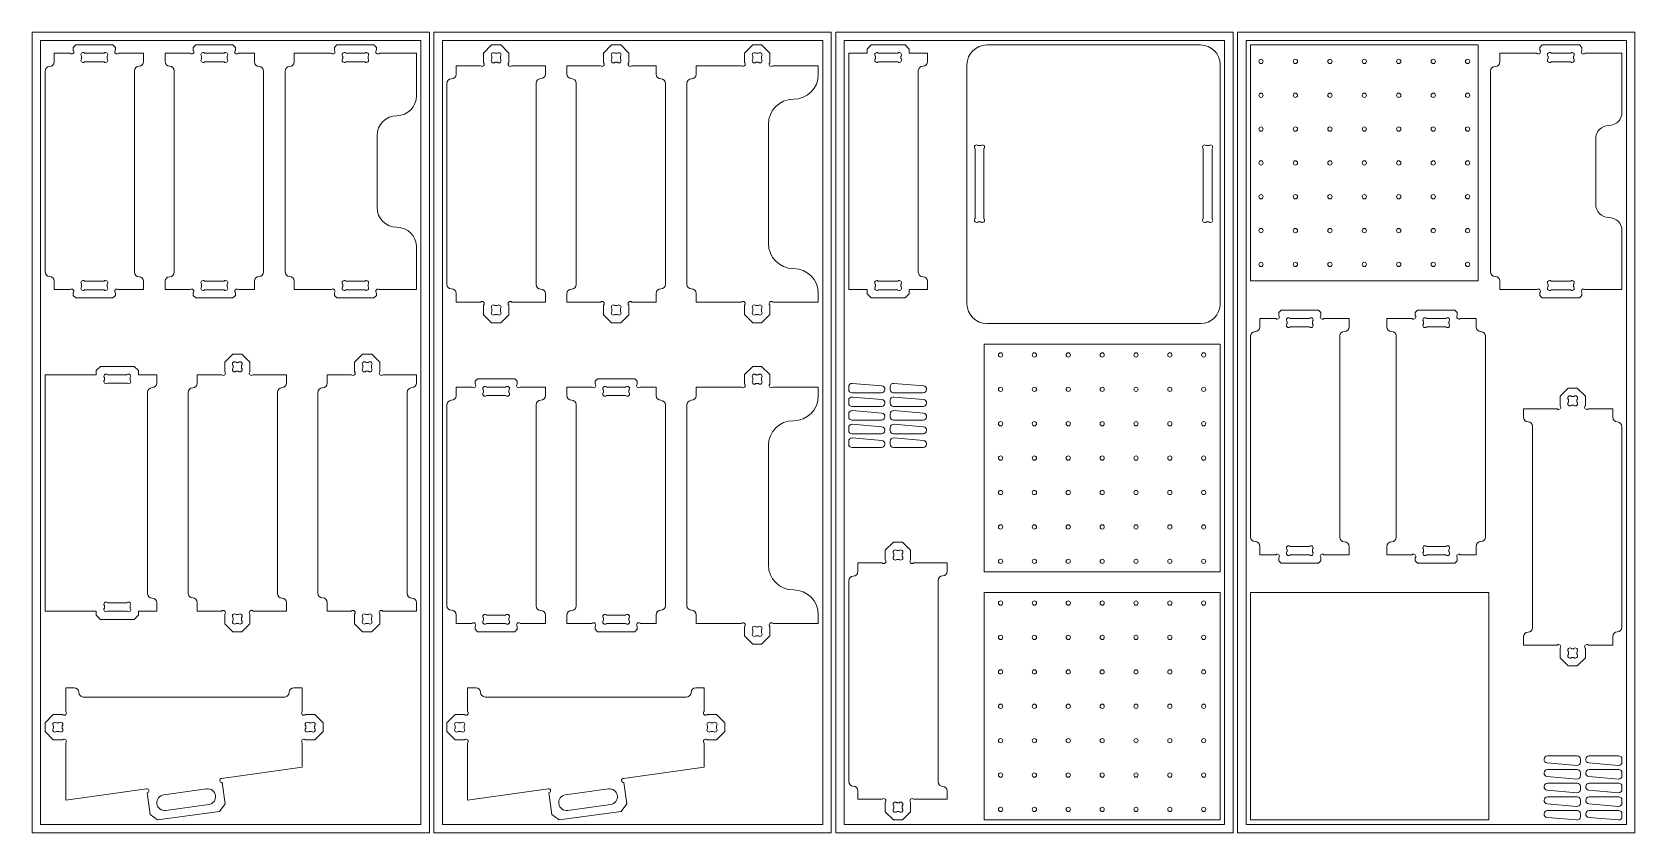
# Model space of a CAD drawing. Header units: millimetres. Extents: x 0 to 2440, y 0 to 1220.
import ezdxf

# ---------------------------------------------------------------- set-up
doc = ezdxf.new("R2010")
doc.units = ezdxf.units.MM

msp = doc.modelspace()

# ---------------------------------------------------------------- linework, layer by layer
at = {"color": 7, "linetype": 'Continuous', "lineweight": 15}
for p, q in [((604.9, 1220), (0, 1220)), ((0, 1220), (0, 0)), ((604.9, 0), (604.9, 1220)), ((1216.6, 1220), (611.7, 1220)), ((611.7, 1220), (611.7, 0)), ((1216.6, 0), (1216.6, 1220)), ((1828.3, 1220), (1223.4, 1220)), ((1223.4, 1220), (1223.4, 0)), ((1828.3, 0), (1828.3, 1220)), ((2440, 1220), (1835.1, 1220)), ((1835.1, 1220), (1835.1, 0)), ((2440, 0), (2440, 1220)), ((591.9, 1207), (13, 1207)), ((13, 1207), (13, 13)), ((62.7, 1196.5), (66.5, 1200.3)), ((62.7, 1192.7), (62.7, 1196.5)), ((66.5, 1200.3), (123.1, 1200.3)), ((123.1, 1200.3), (126.8, 1196.5)), ((126.8, 1196.5), (126.8, 1192.7)), ((249.2, 1200.3), (245.4, 1196.5)), ((245.4, 1196.5), (245.4, 1192.7)), ((305.8, 1200.3), (249.2, 1200.3)), ((309.6, 1196.5), (305.8, 1200.3)), ((309.6, 1192.7), (309.6, 1196.5)), ((460.3, 1196.5), (464.1, 1200.3)), ((460.3, 1192.7), (460.3, 1196.5)), ((464.1, 1200.3), (520.3, 1200.3)), ((520.3, 1200.3), (524.1, 1196.5)), ((524.1, 1196.5), (524.1, 1192.7)), ((591.9, 13), (591.9, 1207)), ((1203.6, 1207), (624.7, 1207)), ((624.7, 1207), (624.7, 13)), ((687.2, 1188), (699.5, 1200.3)), ((699.5, 1200.3), (713.4, 1200.3)), ((713.4, 1200.3), (725.7, 1188)), ((882.2, 1200.3), (869.9, 1188)), ((896.1, 1200.3), (882.2, 1200.3)), ((908.4, 1188), (896.1, 1200.3)), ((1084.7, 1187.8), (1097.1, 1200.3)), ((1097.1, 1200.3), (1110.6, 1200.3)), ((1110.6, 1200.3), (1123.1, 1187.8)), ((1203.6, 13), (1203.6, 1207)), ((1815.3, 1207), (1236.4, 1207)), ((1236.4, 1207), (1236.4, 13)), ((1271, 1193.9), (1277.4, 1200.3)), ((1277.4, 1200.3), (1328.9, 1200.3)), ((1328.9, 1200.3), (1335.2, 1193.9)), ((1778.6, 1200.3), (1453.2, 1200.3)), ((1815.3, 13), (1815.3, 1207)), ((2427, 1207), (1848.1, 1207)), ((1848.1, 1207), (1848.1, 13)), ((1854.8, 1200.3), (1854.8, 841.1)), ((1854.8, 1200.3), (2201.3, 1200.3)), ((2201.3, 1200.3), (2201.3, 841.1)), ((2295.2, 1196.5), (2299, 1200.3)), ((2295.2, 1192.7), (2295.2, 1196.5)), ((2299, 1200.3), (2355.6, 1200.3)), ((2355.6, 1200.3), (2359.3, 1196.5)), ((2359.3, 1196.5), (2359.3, 1192.7)), ((2427, 13), (2427, 1207)), ((33.8, 1187.6), (57.6, 1187.6)), ((33.8, 1174.5), (33.8, 1187.6)), ((75.4, 1179.8), (75.4, 1182.6)), ((80.5, 1187.7), (109, 1187.7)), ((109, 1174.7), (80.5, 1174.7)), ((114.1, 1182.6), (114.1, 1179.8)), ((132, 1187.6), (169.8, 1187.6)), ((169.8, 1187.6), (169.8, 1174.9)), ((240.3, 1187.6), (202.5, 1187.6)), ((202.5, 1187.6), (202.5, 1174.9)), ((258.1, 1182.6), (258.1, 1179.8)), ((291.7, 1187.7), (263.2, 1187.7)), ((263.2, 1174.7), (291.7, 1174.7)), ((296.9, 1179.8), (296.9, 1182.6)), ((338.5, 1187.6), (314.7, 1187.6)), ((338.5, 1174.5), (338.5, 1187.6)), ((399.2, 1187.6), (455.2, 1187.6)), ((399.2, 1174.5), (399.2, 1187.6)), ((473, 1179.8), (473, 1182.6)), ((478.1, 1187.7), (506.3, 1187.7)), ((506.3, 1174.7), (478.1, 1174.7)), ((511.4, 1182.6), (511.4, 1179.8)), ((529.2, 1187.6), (585.2, 1187.6)), ((585.2, 1187.6), (585.2, 1122.6)), ((687.2, 1173.6), (687.2, 1188)), ((699.9, 1178.9), (699.9, 1182.7)), ((704.8, 1187.6), (708.1, 1187.6)), ((708.1, 1174.1), (704.8, 1174.1)), ((713, 1182.7), (713, 1178.9)), ((725.7, 1188), (725.7, 1173.6)), ((869.9, 1188), (869.9, 1173.6)), ((882.6, 1182.7), (882.6, 1178.9)), ((890.8, 1187.6), (887.5, 1187.6)), ((887.5, 1174.1), (890.8, 1174.1)), ((895.7, 1178.9), (895.7, 1182.7)), ((908.4, 1173.6), (908.4, 1188)), ((1084.7, 1173.8), (1084.7, 1187.8)), ((1097.4, 1178.9), (1097.4, 1182.7)), ((1102.2, 1187.6), (1105.5, 1187.6)), ((1105.5, 1174.1), (1102.2, 1174.1)), ((1110.4, 1182.7), (1110.4, 1178.9)), ((1123.1, 1187.8), (1123.1, 1173.8)), ((1243.1, 1187.6), (1271, 1187.6)), ((1243.1, 1187.6), (1243.1, 827.6)), ((1271, 1187.6), (1271, 1193.9)), ((1283.7, 1179.9), (1283.7, 1182.5)), ((1288.9, 1187.7), (1317.3, 1187.7)), ((1317.3, 1174.7), (1288.9, 1174.7)), ((1322.5, 1182.5), (1322.5, 1179.9)), ((1335.2, 1193.9), (1335.2, 1187.6)), ((1335.2, 1187.6), (1363.1, 1187.6)), ((1363.1, 1187.6), (1363.1, 1174.9)), ((2234.3, 1187.6), (2290.1, 1187.6)), ((2234.3, 1174.5), (2234.3, 1187.6)), ((2307.9, 1179.8), (2307.9, 1182.6)), ((2313, 1187.7), (2341.5, 1187.7)), ((2341.5, 1174.7), (2313, 1174.7)), ((2346.6, 1182.6), (2346.6, 1179.8)), ((2364.5, 1187.6), (2420.3, 1187.6)), ((2420.3, 1187.6), (2420.3, 1097.6)), ((19.8, 1160.5), (19.8, 854.7)), ((155.8, 854.3), (155.8, 1160.9)), ((216.5, 1160.9), (216.5, 854.3)), ((352.5, 854.7), (352.5, 1160.5)), ((385.2, 1160.5), (385.2, 854.7)), ((645.4, 1168.7), (682.3, 1168.7)), ((645.4, 1155.6), (645.4, 1168.7)), ((730.6, 1168.7), (781.4, 1168.7)), ((781.4, 1168.7), (781.4, 1156)), ((865, 1168.7), (814.2, 1168.7)), ((814.2, 1168.7), (814.2, 1156)), ((950.2, 1168.7), (913.3, 1168.7)), ((950.2, 1155.6), (950.2, 1168.7)), ((1010.9, 1168.7), (1079.5, 1168.7)), ((1010.9, 1155.6), (1010.9, 1168.7)), ((1128.2, 1168.7), (1196.9, 1168.7)), ((1196.9, 1168.7), (1196.9, 1155.6)), ((1349.1, 854.3), (1349.1, 1160.9)), ((1423.2, 1170.3), (1423.2, 805.8)), ((1808.6, 805.8), (1808.6, 1170.3)), ((2220.3, 1160.5), (2220.3, 854.7)), ((631.4, 1141.6), (631.4, 835.8)), ((767.4, 835.4), (767.4, 1142)), ((828.2, 1142), (828.2, 835.4)), ((964.2, 835.8), (964.2, 1141.6)), ((996.9, 1141.6), (996.9, 835.8)), ((1120.9, 897.8), (1120.9, 1079.6)), ((525.2, 952.6), (525.2, 1062.6)), ((2380.3, 957.6), (2380.3, 1057.6)), ((1435.5, 1041.8), (1435.5, 936)), ((1443.8, 1047), (1440.7, 1047)), ((1449, 936), (1449, 1041.8)), ((1782.8, 1041.8), (1782.8, 936)), ((1791.1, 1047), (1788, 1047)), ((1796.3, 936), (1796.3, 1041.8)), ((1440.7, 930.8), (1443.8, 930.8)), ((1788, 930.8), (1791.1, 930.8)), ((2420.3, 827.6), (2420.3, 917.6)), ((585.2, 827.6), (585.2, 892.6)), ((33.8, 840.7), (33.8, 827.6)), ((75.4, 835.3), (75.4, 832.5)), ((109, 840.4), (80.5, 840.4)), ((114.1, 832.5), (114.1, 835.3)), ((169.8, 827.6), (169.8, 840.3)), ((202.5, 827.6), (202.5, 840.3)), ((258.1, 832.5), (258.1, 835.3)), ((263.2, 840.4), (291.7, 840.4)), ((296.9, 835.3), (296.9, 832.5)), ((338.5, 840.7), (338.5, 827.6)), ((399.2, 840.7), (399.2, 827.6)), ((473, 835.3), (473, 832.5)), ((506.3, 840.4), (478.1, 840.4)), ((511.4, 832.5), (511.4, 835.3)), ((1283.7, 835.2), (1283.7, 832.6)), ((1317.3, 840.4), (1288.9, 840.4)), ((1322.5, 832.6), (1322.5, 835.2)), ((1363.1, 827.6), (1363.1, 840.3)), ((1854.8, 841.1), (2201.3, 841.1)), ((2234.3, 840.7), (2234.3, 827.6)), ((2307.9, 835.3), (2307.9, 832.5)), ((2341.5, 840.4), (2313, 840.4)), ((2346.6, 832.5), (2346.6, 835.3)), ((33.8, 827.6), (57.6, 827.6)), ((62.7, 822.4), (62.7, 818.6)), ((62.7, 818.6), (66.5, 814.9)), ((66.5, 814.9), (123.1, 814.9)), ((80.5, 827.4), (109, 827.4)), ((123.1, 814.9), (126.8, 818.6)), ((126.8, 818.6), (126.8, 822.4)), ((132, 827.6), (169.8, 827.6)), ((240.3, 827.6), (202.5, 827.6)), ((245.4, 818.6), (245.4, 822.4)), ((249.2, 814.9), (245.4, 818.6)), ((305.8, 814.9), (249.2, 814.9)), ((291.7, 827.4), (263.2, 827.4)), ((309.6, 818.6), (305.8, 814.9)), ((309.6, 822.4), (309.6, 818.6)), ((338.5, 827.6), (314.7, 827.6)), ((399.2, 827.6), (455.2, 827.6)), ((460.3, 822.4), (460.3, 818.6)), ((460.3, 818.6), (464.1, 814.9)), ((464.1, 814.9), (520.3, 814.9)), ((478.1, 827.4), (506.3, 827.4)), ((520.3, 814.9), (524.1, 818.6)), ((524.1, 818.6), (524.1, 822.4)), ((529.2, 827.6), (585.2, 827.6)), ((645.4, 821.8), (645.4, 808.7)), ((645.4, 808.7), (682.3, 808.7)), ((730.6, 808.7), (781.4, 808.7)), ((781.4, 808.7), (781.4, 821.4)), ((814.2, 808.7), (814.2, 821.4)), ((865, 808.7), (814.2, 808.7)), ((950.2, 808.7), (913.3, 808.7)), ((950.2, 821.8), (950.2, 808.7)), ((1010.9, 821.8), (1010.9, 808.7)), ((1010.9, 808.7), (1079.5, 808.7)), ((1128.2, 808.7), (1196.9, 808.7)), ((1196.9, 808.7), (1196.9, 821.8)), ((1243.1, 827.6), (1271, 827.6)), ((1271, 827.6), (1271, 821.2)), ((1271, 821.2), (1277.4, 814.9)), ((1277.4, 814.9), (1328.9, 814.9)), ((1288.9, 827.4), (1317.3, 827.4)), ((1328.9, 814.9), (1335.2, 821.2)), ((1335.2, 821.2), (1335.2, 827.6)), ((1335.2, 827.6), (1363.1, 827.6)), ((2234.3, 827.6), (2290.1, 827.6)), ((2295.2, 822.4), (2295.2, 818.6)), ((2295.2, 818.6), (2299, 814.9)), ((2299, 814.9), (2355.6, 814.9)), ((2313, 827.4), (2341.5, 827.4)), ((2355.6, 814.9), (2359.3, 818.6)), ((2359.3, 818.6), (2359.3, 822.4)), ((2364.5, 827.6), (2420.3, 827.6)), ((687.2, 803.8), (687.2, 789.4)), ((687.2, 789.4), (699.5, 777.2)), ((699.9, 798.5), (699.9, 794.7)), ((708.1, 803.4), (704.8, 803.4)), ((704.8, 789.9), (708.1, 789.9)), ((713, 794.7), (713, 798.5)), ((713.4, 777.2), (725.7, 789.4)), ((725.7, 789.4), (725.7, 803.8)), ((869.9, 789.4), (869.9, 803.8)), ((882.2, 777.2), (869.9, 789.4)), ((882.6, 794.7), (882.6, 798.5)), ((887.5, 803.4), (890.8, 803.4)), ((890.8, 789.9), (887.5, 789.9)), ((895.7, 798.5), (895.7, 794.7)), ((908.4, 789.4), (896.1, 777.2)), ((908.4, 803.8), (908.4, 789.4)), ((1084.7, 803.6), (1084.7, 789.6)), ((1084.7, 789.6), (1097.1, 777.2)), ((1097.4, 798.5), (1097.4, 794.7)), ((1105.5, 803.4), (1102.2, 803.4)), ((1102.2, 789.9), (1105.5, 789.9)), ((1110.4, 794.7), (1110.4, 798.5)), ((1110.6, 777.2), (1123.1, 789.6)), ((1123.1, 789.6), (1123.1, 803.6)), ((1868.8, 783.7), (1892.6, 783.7)), ((1868.8, 770.6), (1868.8, 783.7)), ((1897.7, 792.6), (1901.5, 796.4)), ((1897.7, 788.8), (1897.7, 792.6)), ((1901.5, 796.4), (1958.1, 796.4)), ((1915.5, 783.8), (1944.1, 783.8)), ((1958.1, 796.4), (1961.9, 792.6)), ((1961.9, 792.6), (1961.9, 788.8)), ((1967, 783.7), (2004.8, 783.7)), ((2004.8, 783.7), (2004.8, 771)), ((2062.5, 783.7), (2062.5, 771)), ((2100.3, 783.7), (2062.5, 783.7)), ((2109.2, 796.4), (2105.4, 792.6)), ((2105.4, 792.6), (2105.4, 788.8)), ((2165.8, 796.4), (2109.2, 796.4)), ((2151.8, 783.8), (2123.3, 783.8)), ((2169.6, 792.6), (2165.8, 796.4)), ((2169.6, 788.8), (2169.6, 792.6)), ((2198.5, 783.7), (2174.7, 783.7)), ((2198.5, 770.6), (2198.5, 783.7)), ((699.5, 777.2), (713.4, 777.2)), ((896.1, 777.2), (882.2, 777.2)), ((1097.1, 777.2), (1110.6, 777.2)), ((1453.2, 775.8), (1778.6, 775.8)), ((1854.8, 756.6), (1854.8, 450.8)), ((1910.4, 775.9), (1910.4, 778.7)), ((1944.1, 770.8), (1915.5, 770.8)), ((1949.2, 778.7), (1949.2, 775.9)), ((1990.8, 450.4), (1990.8, 757)), ((2076.5, 757), (2076.5, 450.4)), ((2118.1, 778.7), (2118.1, 775.9)), ((2123.3, 770.8), (2151.8, 770.8)), ((2156.9, 775.9), (2156.9, 778.7)), ((2212.5, 450.8), (2212.5, 756.6)), ((1449.4, 744.3), (1808.6, 744.3)), ((1449.4, 397.8), (1449.4, 744.3)), ((1808.6, 397.8), (1808.6, 744.3)), ((97.7, 704.3), (104, 710.7)), ((104, 710.7), (155.5, 710.7)), ((155.5, 710.7), (161.8, 704.3)), ((293.3, 717.3), (305.5, 729.5)), ((293.3, 702.9), (293.3, 717.3)), ((305.5, 729.5), (319.5, 729.5)), ((306, 708.2), (306, 711.9)), ((310.8, 716.8), (314.1, 716.8)), ((319, 711.9), (319, 708.2)), ((319.5, 729.5), (331.7, 717.3)), ((331.7, 717.3), (331.7, 702.9)), ((491, 717.3), (503.2, 729.5)), ((491, 702.9), (491, 717.3)), ((503.2, 729.5), (517.2, 729.5)), ((503.7, 708.2), (503.7, 711.9)), ((508.6, 716.8), (511.8, 716.8)), ((516.7, 711.9), (516.7, 708.2)), ((517.2, 729.5), (529.4, 717.3)), ((529.4, 717.3), (529.4, 702.9)), ((1084.7, 698.2), (1097.1, 710.7)), ((1097.1, 710.7), (1110.6, 710.7)), ((1110.6, 710.7), (1123.1, 698.2)), ((19.8, 698), (97.7, 698)), ((19.8, 698), (19.8, 338)), ((97.7, 698), (97.7, 704.3)), ((110.4, 690.5), (110.4, 692.8)), ((115.6, 698), (143.9, 698)), ((143.9, 685.3), (115.6, 685.3)), ((149.1, 692.8), (149.1, 690.5)), ((161.8, 704.3), (161.8, 698)), ((161.8, 698), (189.8, 698)), ((189.8, 698), (189.8, 685.3)), ((251.5, 698), (288.4, 698)), ((251.5, 684.9), (251.5, 698)), ((314.1, 703.3), (310.8, 703.3)), ((336.6, 698), (387.5, 698)), ((387.5, 698), (387.5, 685.3)), ((449.2, 698), (486.1, 698)), ((449.2, 684.9), (449.2, 698)), ((511.8, 703.3), (508.6, 703.3)), ((534.3, 698), (585.2, 698)), ((585.2, 698), (585.2, 685.3)), ((674.4, 688), (678.1, 691.8)), ((674.4, 684.3), (674.4, 688)), ((678.1, 691.8), (734.7, 691.8)), ((734.7, 691.8), (738.5, 688)), ((738.5, 688), (738.5, 684.3)), ((860.9, 691.8), (857.1, 688)), ((857.1, 688), (857.1, 684.3)), ((917.5, 691.8), (860.9, 691.8)), ((921.3, 688), (917.5, 691.8)), ((921.3, 684.3), (921.3, 688)), ((1084.7, 684.3), (1084.7, 698.2)), ((1097.4, 689.4), (1097.4, 693.1)), ((1102.2, 698), (1105.5, 698)), ((1105.5, 684.5), (1102.2, 684.5)), ((1110.4, 693.1), (1110.4, 689.4)), ((1123.1, 698.2), (1123.1, 684.3)), ((1293.6, 680.9), (1248.6, 684.8)), ((1356.9, 680.9), (1311.9, 684.8)), ((175.8, 364.7), (175.8, 671.3)), ((237.5, 670.9), (237.5, 365.1)), ((373.5, 364.7), (373.5, 671.3)), ((435.2, 670.9), (435.2, 365.1)), ((571.2, 364.7), (571.2, 671.3)), ((645.4, 679.1), (669.2, 679.1)), ((645.4, 666), (645.4, 679.1)), ((687.1, 671.4), (687.1, 674.2)), ((692.2, 679.3), (720.7, 679.3)), ((720.7, 666.3), (692.2, 666.3)), ((725.8, 674.2), (725.8, 671.4)), ((743.6, 679.1), (781.4, 679.1)), ((781.4, 679.1), (781.4, 666.4)), ((852, 679.1), (814.2, 679.1)), ((814.2, 679.1), (814.2, 666.4)), ((869.8, 674.2), (869.8, 671.4)), ((903.4, 679.3), (874.9, 679.3)), ((874.9, 666.3), (903.4, 666.3)), ((908.6, 671.4), (908.6, 674.2)), ((950.2, 679.1), (926.4, 679.1)), ((950.2, 666), (950.2, 679.1)), ((1010.9, 679.1), (1079.5, 679.1)), ((1010.9, 666), (1010.9, 679.1)), ((1128.2, 679.1), (1196.9, 679.1)), ((1196.9, 679.1), (1196.9, 666)), ((1243.1, 679.8), (1243.1, 675.4)), ((1243.1, 659.1), (1243.1, 654.6)), ((1248.1, 670.4), (1293.1, 670.4)), ((1293.6, 660.1), (1248.6, 664)), ((1306.4, 679.8), (1306.4, 675.4)), ((1306.4, 659.1), (1306.4, 654.6)), ((1311.4, 670.4), (1356.4, 670.4)), ((1356.9, 660.1), (1311.9, 664)), ((2338.3, 677.6), (2326, 665.4)), ((2326, 665.4), (2326, 651)), ((2352.2, 677.6), (2338.3, 677.6)), ((2338.7, 660), (2338.7, 656.3)), ((2346.9, 664.9), (2343.6, 664.9)), ((2351.8, 656.3), (2351.8, 660)), ((2364.5, 665.4), (2352.2, 677.6)), ((2364.5, 651), (2364.5, 665.4)), ((631.4, 652), (631.4, 346.2)), ((767.4, 345.8), (767.4, 652.4)), ((828.2, 652.4), (828.2, 345.8)), ((964.2, 346.2), (964.2, 652)), ((996.9, 652), (996.9, 346.2)), ((1243.1, 638.3), (1243.1, 633.9)), ((1248.1, 649.6), (1293.1, 649.6)), ((1293.6, 639.3), (1248.6, 643.3)), ((1306.4, 638.3), (1306.4, 633.9)), ((1311.4, 649.6), (1356.4, 649.6)), ((1356.9, 639.3), (1311.9, 643.3)), ((2321.1, 646.1), (2270.3, 646.1)), ((2270.3, 646.1), (2270.3, 633.4)), ((2343.6, 651.4), (2346.9, 651.4)), ((2406.3, 646.1), (2369.4, 646.1)), ((2406.3, 633), (2406.3, 646.1)), ((1243.1, 617.5), (1243.1, 613.1)), ((1248.1, 628.9), (1293.1, 628.9)), ((1293.6, 618.5), (1248.6, 622.5)), ((1306.4, 617.5), (1306.4, 613.1)), ((1311.4, 628.9), (1356.4, 628.9)), ((1356.9, 618.5), (1311.9, 622.5)), ((2284.3, 619.4), (2284.3, 312.8)), ((2420.3, 313.2), (2420.3, 619)), ((1120.9, 408.2), (1120.9, 590)), ((1243.1, 596.7), (1243.1, 592.3)), ((1248.1, 608.1), (1293.1, 608.1)), ((1248.1, 587.3), (1293.1, 587.3)), ((1293.6, 597.8), (1248.6, 601.7)), ((1306.4, 596.7), (1306.4, 592.3)), ((1311.4, 608.1), (1356.4, 608.1)), ((1311.4, 587.3), (1356.4, 587.3)), ((1356.9, 597.8), (1311.9, 601.7)), ((1298.9, 430.6), (1311.1, 442.9)), ((1311.1, 442.9), (1325.1, 442.9)), ((1325.1, 442.9), (1337.3, 430.6)), ((1298.9, 416.2), (1298.9, 430.6)), ((1311.6, 421.5), (1311.6, 425.3)), ((1316.5, 430.2), (1319.8, 430.2)), ((1319.8, 416.7), (1316.5, 416.7)), ((1324.6, 425.3), (1324.6, 421.5)), ((1337.3, 430.6), (1337.3, 416.2)), ((1868.8, 436.8), (1868.8, 423.7)), ((1868.8, 423.7), (1892.6, 423.7)), ((1897.7, 418.5), (1897.7, 414.7)), ((1910.4, 431.4), (1910.4, 428.6)), ((1944.1, 436.5), (1915.5, 436.5)), ((1915.5, 423.5), (1944.1, 423.5)), ((1949.2, 428.6), (1949.2, 431.4)), ((1961.9, 414.7), (1961.9, 418.5)), ((1967, 423.7), (2004.8, 423.7)), ((2004.8, 423.7), (2004.8, 436.4)), ((2062.5, 423.7), (2062.5, 436.4)), ((2100.3, 423.7), (2062.5, 423.7)), ((2105.4, 414.7), (2105.4, 418.5)), ((2118.1, 428.6), (2118.1, 431.4)), ((2123.3, 436.5), (2151.8, 436.5)), ((2151.8, 423.5), (2123.3, 423.5)), ((2156.9, 431.4), (2156.9, 428.6)), ((2169.6, 418.5), (2169.6, 414.7)), ((2198.5, 423.7), (2174.7, 423.7)), ((2198.5, 436.8), (2198.5, 423.7)), ((1257.1, 411.3), (1294, 411.3)), ((1257.1, 398.2), (1257.1, 411.3)), ((1342.2, 411.3), (1393.1, 411.3)), ((1393.1, 411.3), (1393.1, 398.6)), ((1449.4, 397.8), (1808.6, 397.8)), ((1897.7, 414.7), (1901.5, 411)), ((1901.5, 411), (1958.1, 411)), ((1958.1, 411), (1961.9, 414.7)), ((2109.2, 411), (2105.4, 414.7)), ((2165.8, 411), (2109.2, 411)), ((2169.6, 414.7), (2165.8, 411)), ((1243.1, 384.2), (1243.1, 78.4)), ((1379.1, 78), (1379.1, 384.6)), ((1449.4, 366.3), (1808.6, 366.3)), ((1449.4, 19.8), (1449.4, 366.3)), ((1808.6, 19.8), (1808.6, 366.3)), ((1854.8, 366.3), (2217.8, 366.3)), ((1854.8, 366.3), (1854.8, 19.8)), ((2217.8, 19.8), (2217.8, 366.3)), ((110.4, 345.5), (110.4, 343.2)), ((143.9, 350.7), (115.6, 350.7)), ((149.1, 343.2), (149.1, 345.5)), ((189.8, 338), (189.8, 350.7)), ((251.5, 351.1), (251.5, 338)), ((387.5, 338), (387.5, 350.7)), ((449.2, 351.1), (449.2, 338)), ((585.2, 338), (585.2, 350.7)), ((19.8, 338), (97.7, 338)), ((97.7, 338), (97.7, 331.6)), ((97.7, 331.6), (104, 325.3)), ((104, 325.3), (155.5, 325.3)), ((115.6, 338), (143.9, 338)), ((155.5, 325.3), (161.8, 331.6)), ((161.8, 331.6), (161.8, 338)), ((161.8, 338), (189.8, 338)), ((251.5, 338), (288.4, 338)), ((293.3, 333.1), (293.3, 318.7)), ((293.3, 318.7), (305.5, 306.4)), ((306, 327.7), (306, 324)), ((314.1, 332.6), (310.8, 332.6)), ((310.8, 319.1), (314.1, 319.1)), ((319, 324), (319, 327.7)), ((319.5, 306.4), (331.7, 318.7)), ((331.7, 318.7), (331.7, 333.1)), ((336.6, 338), (387.5, 338)), ((449.2, 338), (486.1, 338)), ((491, 333.1), (491, 318.7)), ((491, 318.7), (503.2, 306.4)), ((503.7, 327.7), (503.7, 324)), ((511.8, 332.6), (508.6, 332.6)), ((508.6, 319.1), (511.8, 319.1)), ((516.7, 324), (516.7, 327.7)), ((517.2, 306.4), (529.4, 318.7)), ((529.4, 318.7), (529.4, 333.1)), ((534.3, 338), (585.2, 338)), ((645.4, 332.2), (645.4, 319.1)), ((645.4, 319.1), (669.2, 319.1)), ((687.1, 326.9), (687.1, 324.1)), ((720.7, 332), (692.2, 332)), ((692.2, 319), (720.7, 319)), ((725.8, 324.1), (725.8, 326.9)), ((743.6, 319.1), (781.4, 319.1)), ((781.4, 319.1), (781.4, 331.8)), ((814.2, 319.1), (814.2, 331.8)), ((852, 319.1), (814.2, 319.1)), ((869.8, 324.1), (869.8, 326.9)), ((874.9, 332), (903.4, 332)), ((903.4, 319), (874.9, 319)), ((908.6, 326.9), (908.6, 324.1)), ((950.2, 319.1), (926.4, 319.1)), ((950.2, 332.2), (950.2, 319.1)), ((1010.9, 332.2), (1010.9, 319.1)), ((1010.9, 319.1), (1079.5, 319.1)), ((1128.2, 319.1), (1196.9, 319.1)), ((1196.9, 319.1), (1196.9, 332.2)), ((305.5, 306.4), (319.5, 306.4)), ((503.2, 306.4), (517.2, 306.4)), ((674.4, 314), (674.4, 310.2)), ((674.4, 310.2), (678.1, 306.4)), ((678.1, 306.4), (734.7, 306.4)), ((734.7, 306.4), (738.5, 310.2)), ((738.5, 310.2), (738.5, 314)), ((857.1, 310.2), (857.1, 314)), ((860.9, 306.4), (857.1, 310.2)), ((917.5, 306.4), (860.9, 306.4)), ((921.3, 310.2), (917.5, 306.4)), ((921.3, 314), (921.3, 310.2)), ((1084.7, 314), (1084.7, 300.1)), ((1084.7, 300.1), (1097.1, 287.6)), ((1097.4, 308.9), (1097.4, 305.2)), ((1105.5, 313.8), (1102.2, 313.8)), ((1102.2, 300.3), (1105.5, 300.3)), ((1110.4, 305.2), (1110.4, 308.9)), ((1110.6, 287.6), (1123.1, 300.1)), ((1123.1, 300.1), (1123.1, 314)), ((2270.3, 286.1), (2270.3, 298.8)), ((2406.3, 299.2), (2406.3, 286.1)), ((1097.1, 287.6), (1110.6, 287.6)), ((2321.1, 286.1), (2270.3, 286.1)), ((2326, 266.8), (2326, 281.2)), ((2338.7, 272.1), (2338.7, 275.8)), ((2343.6, 280.7), (2346.9, 280.7)), ((2351.8, 275.8), (2351.8, 272.1)), ((2364.5, 281.2), (2364.5, 266.8)), ((2406.3, 286.1), (2369.4, 286.1)), ((2338.3, 254.5), (2326, 266.8)), ((2352.2, 254.5), (2338.3, 254.5)), ((2346.9, 267.2), (2343.6, 267.2)), ((2364.5, 266.8), (2352.2, 254.5)), ((51.3, 221.1), (64, 221.1)), ((51.3, 185.6), (51.3, 221.1)), ((411.3, 221.1), (398.6, 221.1)), ((411.3, 185.6), (411.3, 221.1)), ((663, 221.1), (675.7, 221.1)), ((663, 185.6), (663, 221.1)), ((1023, 221.1), (1010.3, 221.1)), ((1023, 185.6), (1023, 221.1)), ((384.6, 207.1), (78, 207.1)), ((996.3, 207.1), (689.7, 207.1)), ((19.8, 167.8), (32.3, 180.3)), ((32.3, 180.3), (46.1, 180.3)), ((430.3, 180.3), (416.5, 180.3)), ((442.9, 167.8), (430.3, 180.3)), ((631.4, 167.8), (644, 180.3)), ((644, 180.3), (657.8, 180.3)), ((1042, 180.3), (1028.2, 180.3)), ((1054.5, 167.8), (1042, 180.3)), ((19.8, 154.5), (19.8, 167.8)), ((32.3, 141.9), (19.8, 154.5)), ((32.5, 159.5), (32.5, 162.8)), ((37.3, 167.6), (41.1, 167.6)), ((41.1, 154.6), (37.3, 154.6)), ((46, 162.8), (46, 159.5)), ((416.7, 162.8), (416.7, 159.5)), ((425.3, 167.6), (421.5, 167.6)), ((421.5, 154.6), (425.3, 154.6)), ((430.2, 159.5), (430.2, 162.8)), ((430.3, 141.9), (442.9, 154.5)), ((442.9, 154.5), (442.9, 167.8)), ((631.4, 154.5), (631.4, 167.8)), ((644, 141.9), (631.4, 154.5)), ((644.1, 159.5), (644.1, 162.8)), ((649, 167.6), (652.8, 167.6)), ((652.8, 154.6), (649, 154.6)), ((657.6, 162.8), (657.6, 159.5)), ((1028.3, 162.8), (1028.3, 159.5)), ((1037, 167.6), (1033.2, 167.6)), ((1033.2, 154.6), (1037, 154.6)), ((1041.8, 159.5), (1041.8, 162.8)), ((1042, 141.9), (1054.5, 154.5)), ((1054.5, 154.5), (1054.5, 167.8)), ((46.1, 141.9), (32.3, 141.9)), ((51.3, 50.2), (51.3, 136.7)), ((411.3, 100.2), (411.3, 136.7)), ((416.5, 141.9), (430.3, 141.9)), ((657.8, 141.9), (644, 141.9)), ((663, 50.2), (663, 136.7)), ((1023, 100.2), (1023, 136.7)), ((1028.2, 141.9), (1042, 141.9)), ((288.5, 83.2), (411.3, 100.2)), ((900.1, 83.2), (1023, 100.2)), ((2306.5, 106.8), (2351.5, 102.9)), ((2352, 117.3), (2307, 117.3)), ((2357, 107.9), (2357, 112.3)), ((2369.8, 106.8), (2414.8, 102.9)), ((2415.3, 117.3), (2370.3, 117.3)), ((2420.3, 107.9), (2420.3, 112.3)), ((293.9, 44.2), (289.3, 76.9)), ((905.6, 44.2), (901, 76.9)), ((2306.5, 86), (2351.5, 82.1)), ((2352, 96.5), (2307, 96.5)), ((2352, 75.7), (2307, 75.7)), ((2357, 87.1), (2357, 91.5)), ((2369.8, 86), (2414.8, 82.1)), ((2415.3, 96.5), (2370.3, 96.5)), ((2415.3, 75.7), (2370.3, 75.7)), ((2420.3, 87.1), (2420.3, 91.5)), ((51.3, 50.2), (174.2, 67.3)), ((175, 61), (179.6, 28.3)), ((265.7, 67.2), (200.4, 58.1)), ((663, 50.2), (785.8, 67.3)), ((786.7, 61), (791.3, 28.3)), ((877.4, 67.2), (812.1, 58.1)), ((1257.1, 64.4), (1257.1, 51.3)), ((1257.1, 51.3), (1294, 51.3)), ((1342.2, 51.3), (1393.1, 51.3)), ((1393.1, 51.3), (1393.1, 64)), ((2306.5, 65.3), (2351.5, 61.3)), ((2352, 54.9), (2307, 54.9)), ((2357, 66.3), (2357, 70.7)), ((2357, 45.5), (2357, 49.9)), ((2369.8, 65.3), (2414.8, 61.3)), ((2415.3, 54.9), (2370.3, 54.9)), ((2420.3, 66.3), (2420.3, 70.7)), ((2420.3, 45.5), (2420.3, 49.9)), ((179.6, 28.3), (190.9, 19.8)), ((190.9, 19.8), (285.3, 32.9)), ((203.7, 34.4), (269, 43.4)), ((285.3, 32.9), (293.9, 44.2)), ((791.3, 28.3), (802.5, 19.8)), ((802.5, 19.8), (897, 32.9)), ((815.4, 34.4), (880.7, 43.4)), ((897, 32.9), (905.6, 44.2)), ((1298.9, 46.4), (1298.9, 32)), ((1298.9, 32), (1311.1, 19.8)), ((1311.6, 41.1), (1311.6, 37.3)), ((1319.8, 46), (1316.5, 46)), ((1316.5, 32.5), (1319.8, 32.5)), ((1324.6, 37.3), (1324.6, 41.1)), ((1325.1, 19.8), (1337.3, 32)), ((1337.3, 32), (1337.3, 46.4)), ((2306.5, 44.5), (2351.5, 40.5)), ((2352, 34.2), (2307, 34.2)), ((2357, 24.7), (2357, 29.2)), ((2369.8, 44.5), (2414.8, 40.5)), ((2415.3, 34.2), (2370.3, 34.2)), ((2420.3, 24.7), (2420.3, 29.2)), ((0, 0), (604.9, 0)), ((13, 13), (591.9, 13)), ((611.7, 0), (1216.6, 0)), ((624.7, 13), (1203.6, 13)), ((1223.4, 0), (1828.3, 0)), ((1236.4, 13), (1815.3, 13)), ((1311.1, 19.8), (1325.1, 19.8)), ((1449.4, 19.8), (1808.6, 19.8)), ((1835.1, 0), (2440, 0)), ((1848.1, 13), (2427, 13)), ((1854.8, 19.8), (2217.8, 19.8)), ((2306.5, 23.7), (2351.5, 19.8)), ((2369.8, 23.7), (2414.8, 19.8))]:
    msp.add_line(p, q, dxfattribs=at)
for centre in [(1870.8, 1175.2), (1870.8, 1175.2), (1923.2, 1175.2), (1923.2, 1175.2), (1975.7, 1175.2), (1975.7, 1175.2), (2028.1, 1175.2), (2028.1, 1175.2), (2080.5, 1175.2), (2080.5, 1175.2), (2132.9, 1175.2), (2132.9, 1175.2), (2185.3, 1175.2), (2185.3, 1175.2), (1870.8, 1123.7), (1870.8, 1123.7), (1923.2, 1123.7), (1923.2, 1123.7), (1975.7, 1123.7), (1975.7, 1123.7), (2028.1, 1123.7), (2028.1, 1123.7), (2080.5, 1123.7), (2080.5, 1123.7), (2132.9, 1123.7), (2132.9, 1123.7), (2185.3, 1123.7), (2185.3, 1123.7), (1870.8, 1072.2), (1870.8, 1072.2), (1923.2, 1072.2), (1923.2, 1072.2), (1975.7, 1072.2), (1975.7, 1072.2), (2028.1, 1072.2), (2028.1, 1072.2), (2080.5, 1072.2), (2080.5, 1072.2), (2132.9, 1072.2), (2132.9, 1072.2), (2185.3, 1072.2), (2185.3, 1072.2), (1870.8, 1020.7), (1870.8, 1020.7), (1923.2, 1020.7), (1923.2, 1020.7), (1975.7, 1020.7), (1975.7, 1020.7), (2028.1, 1020.7), (2028.1, 1020.7), (2080.5, 1020.7), (2080.5, 1020.7), (2132.9, 1020.7), (2132.9, 1020.7), (2185.3, 1020.7), (2185.3, 1020.7), (1870.8, 969.1), (1870.8, 969.1), (1923.2, 969.1), (1923.2, 969.1), (1975.7, 969.1), (1975.7, 969.1), (2028.1, 969.1), (2028.1, 969.1), (2080.5, 969.1), (2080.5, 969.1), (2132.9, 969.1), (2132.9, 969.1), (2185.3, 969.1), (2185.3, 969.1), (1870.8, 917.6), (1870.8, 917.6), (1923.2, 917.6), (1923.2, 917.6), (1975.7, 917.6), (1975.7, 917.6), (2028.1, 917.6), (2028.1, 917.6), (2080.5, 917.6), (2080.5, 917.6), (2132.9, 917.6), (2132.9, 917.6), (2185.3, 917.6), (2185.3, 917.6), (1870.8, 866.1), (1870.8, 866.1), (1923.2, 866.1), (1923.2, 866.1), (1975.7, 866.1), (1975.7, 866.1), (2028.1, 866.1), (2028.1, 866.1), (2080.5, 866.1), (2080.5, 866.1), (2132.9, 866.1), (2132.9, 866.1), (2185.3, 866.1), (2185.3, 866.1), (1474.4, 728.2), (1474.4, 728.2), (1525.9, 728.2), (1525.9, 728.2), (1577.4, 728.2), (1577.4, 728.2), (1629, 728.2), (1629, 728.2), (1680.5, 728.2), (1680.5, 728.2), (1732, 728.2), (1732, 728.2), (1783.5, 728.2), (1783.5, 728.2), (1474.4, 675.8), (1474.4, 675.8), (1525.9, 675.8), (1525.9, 675.8), (1577.4, 675.8), (1577.4, 675.8), (1629, 675.8), (1629, 675.8), (1680.5, 675.8), (1680.5, 675.8), (1732, 675.8), (1732, 675.8), (1783.5, 675.8), (1783.5, 675.8), (1474.4, 623.4), (1474.4, 623.4), (1525.9, 623.4), (1525.9, 623.4), (1577.4, 623.4), (1577.4, 623.4), (1629, 623.4), (1629, 623.4), (1680.5, 623.4), (1680.5, 623.4), (1732, 623.4), (1732, 623.4), (1783.5, 623.4), (1783.5, 623.4), (1474.4, 571), (1474.4, 571), (1525.9, 571), (1525.9, 571), (1577.4, 571), (1577.4, 571), (1629, 571), (1629, 571), (1680.5, 571), (1680.5, 571), (1732, 571), (1732, 571), (1783.5, 571), (1783.5, 571), (1474.4, 518.6), (1474.4, 518.6), (1525.9, 518.6), (1525.9, 518.6), (1577.4, 518.6), (1577.4, 518.6), (1629, 518.6), (1629, 518.6), (1680.5, 518.6), (1680.5, 518.6), (1732, 518.6), (1732, 518.6), (1783.5, 518.6), (1783.5, 518.6), (1474.4, 466.2), (1474.4, 466.2), (1525.9, 466.2), (1525.9, 466.2), (1577.4, 466.2), (1577.4, 466.2), (1629, 466.2), (1629, 466.2), (1680.5, 466.2), (1680.5, 466.2), (1732, 466.2), (1732, 466.2), (1783.5, 466.2), (1783.5, 466.2), (1474.4, 413.8), (1474.4, 413.8), (1525.9, 413.8), (1525.9, 413.8), (1577.4, 413.8), (1577.4, 413.8), (1629, 413.8), (1629, 413.8), (1680.5, 413.8), (1680.5, 413.8), (1732, 413.8), (1732, 413.8), (1783.5, 413.8), (1783.5, 413.8), (1474.4, 350.2), (1474.4, 350.2), (1525.9, 350.2), (1525.9, 350.2), (1577.4, 350.2), (1577.4, 350.2), (1629, 350.2), (1629, 350.2), (1680.5, 350.2), (1680.5, 350.2), (1732, 350.2), (1732, 350.2), (1783.5, 350.2), (1783.5, 350.2), (1474.4, 297.8), (1474.4, 297.8), (1525.9, 297.8), (1525.9, 297.8), (1577.4, 297.8), (1577.4, 297.8), (1629, 297.8), (1629, 297.8), (1680.5, 297.8), (1680.5, 297.8), (1732, 297.8), (1732, 297.8), (1783.5, 297.8), (1783.5, 297.8), (1474.4, 245.4), (1474.4, 245.4), (1525.9, 245.4), (1525.9, 245.4), (1577.4, 245.4), (1577.4, 245.4), (1629, 245.4), (1629, 245.4), (1680.5, 245.4), (1680.5, 245.4), (1732, 245.4), (1732, 245.4), (1783.5, 245.4), (1783.5, 245.4), (1474.4, 193), (1474.4, 193), (1525.9, 193), (1525.9, 193), (1577.4, 193), (1577.4, 193), (1629, 193), (1629, 193), (1680.5, 193), (1680.5, 193), (1732, 193), (1732, 193), (1783.5, 193), (1783.5, 193), (1474.4, 140.6), (1474.4, 140.6), (1525.9, 140.6), (1525.9, 140.6), (1577.4, 140.6), (1577.4, 140.6), (1629, 140.6), (1629, 140.6), (1680.5, 140.6), (1680.5, 140.6), (1732, 140.6), (1732, 140.6), (1783.5, 140.6), (1783.5, 140.6), (1474.4, 88.2), (1474.4, 88.2), (1525.9, 88.2), (1525.9, 88.2), (1577.4, 88.2), (1577.4, 88.2), (1629, 88.2), (1629, 88.2), (1680.5, 88.2), (1680.5, 88.2), (1732, 88.2), (1732, 88.2), (1783.5, 88.2), (1783.5, 88.2), (1474.4, 35.8), (1474.4, 35.8), (1525.9, 35.8), (1525.9, 35.8), (1577.4, 35.8), (1577.4, 35.8), (1629, 35.8), (1629, 35.8), (1680.5, 35.8), (1680.5, 35.8), (1732, 35.8), (1732, 35.8), (1783.5, 35.8), (1783.5, 35.8)]:
    msp.add_circle(centre, 3.25, dxfattribs=at)
for centre, radius, start, end in [((1453.2, 1170.3), 30, 90, 180), ((1453.2, 1170.3), 30, 90, 180), ((1778.6, 1170.3), 30, 0, 90), ((1778.6, 1170.3), 30, 0, 90), ((26.8, 1174.5), 7, 270, 0), ((26.8, 1174.5), 7, 270, 0), ((57.6, 1186.6), 1, 50.7612, 90), ((57.6, 1186.6), 1, 50.7612, 90), ((60.3, 1189.9), 3.35, 230.7612, 39.2388), ((60.3, 1189.9), 3.35, 230.7612, 39.2388), ((63.7, 1192.7), 1, 180, 219.2388), ((63.7, 1192.7), 1, 180, 219.2388), ((77.7, 1185.4), 3.35, 50.7612, 219.2388), ((77.7, 1185.4), 3.35, 50.7612, 219.2388), ((77.7, 1177), 3.35, 140.7612, 309.2388), ((77.7, 1177), 3.35, 140.7612, 309.2388), ((74.4, 1182.6), 1, 0, 39.2388), ((74.4, 1182.6), 1, 0, 39.2388), ((74.4, 1179.8), 1, 320.7612, 0), ((74.4, 1179.8), 1, 320.7612, 0), ((80.5, 1188.7), 1, 230.7612, 270), ((80.5, 1188.7), 1, 230.7612, 270), ((80.5, 1173.7), 1, 90, 129.2388), ((80.5, 1173.7), 1, 90, 129.2388), ((109, 1188.7), 1, 270, 309.2388), ((109, 1188.7), 1, 270, 309.2388), ((109, 1173.7), 1, 50.7612, 90), ((109, 1173.7), 1, 50.7612, 90), ((111.8, 1185.4), 3.35, 320.7612, 129.2388), ((111.8, 1185.4), 3.35, 320.7612, 129.2388), ((111.8, 1177), 3.35, 230.7612, 39.2388), ((111.8, 1177), 3.35, 230.7612, 39.2388), ((115.1, 1182.6), 1, 140.7612, 180), ((115.1, 1182.6), 1, 140.7612, 180), ((115.1, 1179.8), 1, 180, 219.2388), ((115.1, 1179.8), 1, 180, 219.2388), ((129.2, 1189.9), 3.35, 140.7612, 309.2388), ((129.2, 1189.9), 3.35, 140.7612, 309.2388), ((125.8, 1192.7), 1, 320.7612, 0), ((125.8, 1192.7), 1, 320.7612, 0), ((132, 1186.6), 1, 90, 129.2388), ((132, 1186.6), 1, 90, 129.2388), ((162.8, 1174.9), 7, 270, 0), ((162.8, 1174.9), 7, 270, 0), ((209.5, 1174.9), 7, 180, 270), ((209.5, 1174.9), 7, 180, 270), ((240.3, 1186.6), 1, 50.7612, 90), ((240.3, 1186.6), 1, 50.7612, 90), ((243, 1189.9), 3.35, 230.7612, 39.2388), ((243, 1189.9), 3.35, 230.7612, 39.2388), ((246.4, 1192.7), 1, 180, 219.2388), ((246.4, 1192.7), 1, 180, 219.2388), ((260.4, 1185.4), 3.35, 50.7612, 219.2388), ((260.4, 1185.4), 3.35, 50.7612, 219.2388), ((260.4, 1177), 3.35, 140.7612, 309.2388), ((260.4, 1177), 3.35, 140.7612, 309.2388), ((257.1, 1182.6), 1, 0, 39.2388), ((257.1, 1182.6), 1, 0, 39.2388), ((257.1, 1179.8), 1, 320.7612, 0), ((257.1, 1179.8), 1, 320.7612, 0), ((263.2, 1188.7), 1, 230.7612, 270), ((263.2, 1188.7), 1, 230.7612, 270), ((263.2, 1173.7), 1, 90, 129.2388), ((263.2, 1173.7), 1, 90, 129.2388), ((291.7, 1188.7), 1, 270, 309.2388), ((291.7, 1188.7), 1, 270, 309.2388), ((291.7, 1173.7), 1, 50.7612, 90), ((291.7, 1173.7), 1, 50.7612, 90), ((294.5, 1185.4), 3.35, 320.7612, 129.2388), ((294.5, 1185.4), 3.35, 320.7612, 129.2388), ((294.5, 1177), 3.35, 230.7612, 39.2388), ((294.5, 1177), 3.35, 230.7612, 39.2388), ((297.9, 1182.6), 1, 140.7612, 180), ((297.9, 1182.6), 1, 140.7612, 180), ((297.9, 1179.8), 1, 180, 219.2388), ((297.9, 1179.8), 1, 180, 219.2388), ((311.9, 1189.9), 3.35, 140.7612, 309.2388), ((311.9, 1189.9), 3.35, 140.7612, 309.2388), ((308.6, 1192.7), 1, 320.7612, 0), ((308.6, 1192.7), 1, 320.7612, 0), ((314.7, 1186.6), 1, 90, 129.2388), ((314.7, 1186.6), 1, 90, 129.2388), ((345.5, 1174.5), 7, 180, 270), ((345.5, 1174.5), 7, 180, 270), ((392.2, 1174.5), 7, 270, 0), ((392.2, 1174.5), 7, 270, 0), ((455.2, 1186.6), 1, 50.7612, 90), ((455.2, 1186.6), 1, 50.7612, 90), ((457.9, 1189.9), 3.35, 230.7612, 39.2388), ((457.9, 1189.9), 3.35, 230.7612, 39.2388), ((461.3, 1192.7), 1, 180, 219.2388), ((461.3, 1192.7), 1, 180, 219.2388), ((475.3, 1185.4), 3.35, 50.7612, 219.2388), ((475.3, 1185.4), 3.35, 50.7612, 219.2388), ((475.3, 1177), 3.35, 140.7612, 309.2388), ((475.3, 1177), 3.35, 140.7612, 309.2388), ((472, 1182.6), 1, 0, 39.2388), ((472, 1182.6), 1, 0, 39.2388), ((472, 1179.8), 1, 320.7612, 0), ((472, 1179.8), 1, 320.7612, 0), ((478.1, 1188.7), 1, 230.7612, 270), ((478.1, 1188.7), 1, 230.7612, 270), ((478.1, 1173.7), 1, 90, 129.2388), ((478.1, 1173.7), 1, 90, 129.2388), ((506.3, 1188.7), 1, 270, 309.2388), ((506.3, 1188.7), 1, 270, 309.2388), ((506.3, 1173.7), 1, 50.7612, 90), ((506.3, 1173.7), 1, 50.7612, 90), ((509, 1185.4), 3.35, 320.7612, 129.2388), ((509, 1185.4), 3.35, 320.7612, 129.2388), ((509, 1177), 3.34, 230.7612, 39.2388), ((509, 1177), 3.34, 230.7612, 39.2388), ((512.4, 1182.6), 1, 140.7612, 180), ((512.4, 1182.6), 1, 140.7612, 180), ((512.4, 1179.8), 1, 180, 219.2388), ((512.4, 1179.8), 1, 180, 219.2388), ((526.5, 1189.9), 3.35, 140.7612, 309.2388), ((526.5, 1189.9), 3.35, 140.7612, 309.2388), ((523.1, 1192.7), 1, 320.7612, 0), ((523.1, 1192.7), 1, 320.7612, 0), ((529.2, 1186.6), 1, 90, 129.2388), ((529.2, 1186.6), 1, 90, 129.2388), ((684.9, 1171.1), 3.35, 227.5945, 42.4055), ((684.9, 1171.1), 3.35, 227.5945, 42.4055), ((687.6, 1173.6), 0.4, 180, 222.4055), ((687.6, 1173.6), 0.4, 180, 222.4055), ((702.3, 1185.2), 3.35, 47.5945, 222.4055), ((702.3, 1185.2), 3.35, 47.5945, 222.4055), ((702.3, 1176.4), 3.35, 137.5945, 312.4055), ((702.3, 1176.4), 3.35, 137.5945, 312.4055), ((699.5, 1182.7), 0.4, 0, 42.4055), ((699.5, 1182.7), 0.4, 0, 42.4055), ((699.5, 1178.9), 0.4, 317.5945, 0), ((699.5, 1178.9), 0.4, 317.5945, 0), ((704.8, 1188), 0.4, 227.5945, 270), ((704.8, 1188), 0.4, 227.5945, 270), ((704.8, 1173.7), 0.4, 90, 132.4055), ((704.8, 1173.7), 0.4, 90, 132.4055), ((708.1, 1188), 0.4, 270, 312.4055), ((708.1, 1188), 0.4, 270, 312.4055), ((708.1, 1173.7), 0.4, 47.5945, 90), ((708.1, 1173.7), 0.4, 47.5945, 90), ((710.6, 1185.2), 3.35, 317.5945, 132.4055), ((710.6, 1185.2), 3.35, 317.5945, 132.4055), ((710.6, 1176.4), 3.35, 227.5945, 42.4055), ((710.6, 1176.4), 3.35, 227.5945, 42.4055), ((713.4, 1182.7), 0.4, 137.5945, 180), ((713.4, 1182.7), 0.4, 137.5945, 180), ((713.4, 1178.9), 0.4, 180, 222.4055), ((713.4, 1178.9), 0.4, 180, 222.4055), ((728, 1171.1), 3.35, 137.5945, 312.4055), ((728, 1171.1), 3.35, 137.5945, 312.4055), ((725.3, 1173.6), 0.4, 317.5945, 0), ((725.3, 1173.6), 0.4, 317.5945, 0), ((867.6, 1171.1), 3.35, 227.5945, 42.4055), ((867.6, 1171.1), 3.35, 227.5945, 42.4055), ((870.3, 1173.6), 0.4, 180, 222.4055), ((870.3, 1173.6), 0.4, 180, 222.4055), ((885, 1185.2), 3.35, 47.5945, 222.4055), ((885, 1185.2), 3.35, 47.5945, 222.4055), ((885, 1176.4), 3.35, 137.5945, 312.4055), ((885, 1176.4), 3.35, 137.5945, 312.4055), ((882.2, 1182.7), 0.4, 0, 42.4055), ((882.2, 1182.7), 0.4, 0, 42.4055), ((882.2, 1178.9), 0.4, 317.5945, 0), ((882.2, 1178.9), 0.4, 317.5945, 0), ((887.5, 1188), 0.4, 227.5945, 270), ((887.5, 1188), 0.4, 227.5945, 270), ((887.5, 1173.7), 0.4, 90, 132.4055), ((887.5, 1173.7), 0.4, 90, 132.4055), ((890.8, 1188), 0.4, 270, 312.4055), ((890.8, 1188), 0.4, 270, 312.4055), ((890.8, 1173.7), 0.4, 47.5945, 90), ((890.8, 1173.7), 0.4, 47.5945, 90), ((893.3, 1185.2), 3.35, 317.5945, 132.4055), ((893.3, 1185.2), 3.35, 317.5945, 132.4055), ((893.3, 1176.4), 3.35, 227.5945, 42.4055), ((893.3, 1176.4), 3.35, 227.5945, 42.4055), ((896.1, 1182.7), 0.4, 137.5945, 180), ((896.1, 1182.7), 0.4, 137.5945, 180), ((896.1, 1178.9), 0.4, 180, 222.4055), ((896.1, 1178.9), 0.4, 180, 222.4055), ((910.7, 1171.1), 3.35, 137.5945, 312.4055), ((910.7, 1171.1), 3.35, 137.5945, 312.4055), ((908, 1173.6), 0.4, 317.5945, 0), ((908, 1173.6), 0.4, 317.5945, 0), ((1082.3, 1171.1), 3.34, 230.7612, 39.2388), ((1082.3, 1171.1), 3.34, 230.7612, 39.2388), ((1085.7, 1173.8), 1, 180, 219.2388), ((1085.7, 1173.8), 1, 180, 219.2388), ((1099.7, 1185.2), 3.35, 47.5945, 222.4055), ((1099.7, 1185.2), 3.35, 47.5945, 222.4055), ((1099.7, 1176.4), 3.35, 137.5945, 312.4055), ((1099.7, 1176.4), 3.35, 137.5945, 312.4055), ((1097, 1182.7), 0.4, 0, 42.4055), ((1097, 1182.7), 0.4, 0, 42.4055), ((1097, 1178.9), 0.4, 317.5945, 0), ((1097, 1178.9), 0.4, 317.5945, 0), ((1102.2, 1188), 0.4, 227.5945, 270), ((1102.2, 1188), 0.4, 227.5945, 270), ((1102.2, 1173.7), 0.4, 90, 132.4055), ((1102.2, 1173.7), 0.4, 90, 132.4055), ((1105.5, 1188), 0.4, 270, 312.4055), ((1105.5, 1188), 0.4, 270, 312.4055), ((1105.5, 1173.7), 0.4, 47.5945, 90), ((1105.5, 1173.7), 0.4, 47.5945, 90), ((1108, 1185.2), 3.35, 317.5945, 132.4055), ((1108, 1185.2), 3.35, 317.5945, 132.4055), ((1108, 1176.4), 3.35, 227.5945, 42.4055), ((1108, 1176.4), 3.35, 227.5945, 42.4055), ((1110.8, 1182.7), 0.4, 137.5945, 180), ((1110.8, 1182.7), 0.4, 137.5945, 180), ((1110.8, 1178.9), 0.4, 180, 222.4055), ((1110.8, 1178.9), 0.4, 180, 222.4055), ((1125.5, 1171.1), 3.35, 140.7612, 309.2388), ((1125.5, 1171.1), 3.35, 140.7612, 309.2388), ((1122.1, 1173.8), 1, 320.7612, 0), ((1122.1, 1173.8), 1, 320.7612, 0), ((1286.1, 1185.4), 3.35, 51.9718, 218.0282), ((1286.1, 1185.4), 3.35, 51.9718, 218.0282), ((1286.1, 1177), 3.35, 141.9718, 308.0282), ((1286.1, 1177), 3.35, 141.9718, 308.0282), ((1282.5, 1182.5), 1.27, 0, 38.0282), ((1282.5, 1182.5), 1.27, 0, 38.0282), ((1282.5, 1179.9), 1.27, 321.9718, 0), ((1282.5, 1179.9), 1.27, 321.9718, 0), ((1288.9, 1189), 1.27, 231.9718, 270), ((1288.9, 1189), 1.27, 231.9718, 270), ((1288.9, 1173.4), 1.27, 90, 128.0282), ((1288.9, 1173.4), 1.27, 90, 128.0282), ((1317.3, 1189), 1.27, 270, 308.0282), ((1317.3, 1189), 1.27, 270, 308.0282), ((1317.3, 1173.4), 1.27, 51.9718, 90), ((1317.3, 1173.4), 1.27, 51.9718, 90), ((1320.2, 1185.4), 3.35, 321.9718, 128.0282), ((1320.2, 1185.4), 3.35, 321.9718, 128.0282), ((1320.2, 1177), 3.35, 231.9718, 38.0282), ((1320.2, 1177), 3.35, 231.9718, 38.0282), ((1323.8, 1182.5), 1.27, 141.9718, 180), ((1323.8, 1182.5), 1.27, 141.9718, 180), ((1323.8, 1179.9), 1.27, 180, 218.0282), ((1323.8, 1179.9), 1.27, 180, 218.0282), ((1356.1, 1174.9), 7, 270, 0), ((1356.1, 1174.9), 7, 270, 0), ((2227.3, 1174.5), 7, 270, 0), ((2227.3, 1174.5), 7, 270, 0), ((2290.1, 1186.6), 1, 50.7612, 90), ((2290.1, 1186.6), 1, 50.7612, 90), ((2292.8, 1189.9), 3.35, 230.7612, 39.2388), ((2292.8, 1189.9), 3.35, 230.7612, 39.2388), ((2296.2, 1192.7), 1, 180, 219.2388), ((2296.2, 1192.7), 1, 180, 219.2388), ((2310.2, 1185.4), 3.35, 50.7612, 219.2388), ((2310.2, 1185.4), 3.35, 50.7612, 219.2388), ((2310.2, 1177), 3.35, 140.7612, 309.2388), ((2310.2, 1177), 3.35, 140.7612, 309.2388), ((2306.9, 1182.6), 1, 0, 39.2388), ((2306.9, 1182.6), 1, 0, 39.2388), ((2306.9, 1179.8), 1, 320.7612, 0), ((2306.9, 1179.8), 1, 320.7612, 0), ((2313, 1188.7), 1, 230.7612, 270), ((2313, 1188.7), 1, 230.7612, 270), ((2313, 1173.7), 1, 90, 129.2388), ((2313, 1173.7), 1, 90, 129.2388), ((2341.5, 1188.7), 1, 270, 309.2388), ((2341.5, 1188.7), 1, 270, 309.2388), ((2341.5, 1173.7), 1, 50.7612, 90), ((2341.5, 1173.7), 1, 50.7612, 90), ((2344.3, 1185.4), 3.35, 320.7612, 129.2388), ((2344.3, 1185.4), 3.35, 320.7612, 129.2388), ((2344.3, 1177), 3.35, 230.7612, 39.2388), ((2344.3, 1177), 3.35, 230.7612, 39.2388), ((2347.6, 1182.6), 1, 140.7612, 180), ((2347.6, 1182.6), 1, 140.7612, 180), ((2347.6, 1179.8), 1, 180, 219.2388), ((2347.6, 1179.8), 1, 180, 219.2388), ((2361.7, 1189.9), 3.35, 140.7612, 309.2388), ((2361.7, 1189.9), 3.35, 140.7612, 309.2388), ((2358.3, 1192.7), 1, 320.7612, 0), ((2358.3, 1192.7), 1, 320.7612, 0), ((2364.5, 1186.6), 1, 90, 129.2388), ((2364.5, 1186.6), 1, 90, 129.2388), ((26.8, 1160.5), 7, 90, 180), ((26.8, 1160.5), 7, 90, 180), ((162.8, 1160.9), 7, 90, 180), ((162.8, 1160.9), 7, 90, 180), ((209.5, 1160.9), 7, 0, 90), ((209.5, 1160.9), 7, 0, 90), ((345.5, 1160.5), 7, 0, 90), ((345.5, 1160.5), 7, 0, 90), ((392.2, 1160.5), 7, 90, 180), ((392.2, 1160.5), 7, 90, 180), ((638.4, 1141.6), 7, 90, 180), ((638.4, 1141.6), 7, 90, 180), ((638.4, 1155.6), 7, 270, 0), ((638.4, 1155.6), 7, 270, 0), ((682.3, 1168.3), 0.4, 47.5945, 90), ((682.3, 1168.3), 0.4, 47.5945, 90), ((730.6, 1168.3), 0.4, 90, 132.4055), ((730.6, 1168.3), 0.4, 90, 132.4055), ((774.4, 1142), 7, 90, 180), ((774.4, 1142), 7, 90, 180), ((774.4, 1156), 7, 270, 0), ((774.4, 1156), 7, 270, 0), ((821.2, 1156), 7, 180, 270), ((821.2, 1156), 7, 180, 270), ((821.2, 1142), 7, 0, 90), ((821.2, 1142), 7, 0, 90), ((865, 1168.3), 0.4, 47.5945, 90), ((865, 1168.3), 0.4, 47.5945, 90), ((913.3, 1168.3), 0.4, 90, 132.4055), ((913.3, 1168.3), 0.4, 90, 132.4055), ((957.2, 1155.6), 7, 180, 270), ((957.2, 1155.6), 7, 180, 270), ((957.2, 1141.6), 7, 0, 90), ((957.2, 1141.6), 7, 0, 90), ((1003.9, 1141.6), 7, 90, 180), ((1003.9, 1141.6), 7, 90, 180), ((1003.9, 1155.6), 7, 270, 0), ((1003.9, 1155.6), 7, 270, 0), ((1079.5, 1167.7), 1, 50.7612, 90), ((1079.5, 1167.7), 1, 50.7612, 90), ((1128.2, 1167.7), 1, 90, 129.2388), ((1128.2, 1167.7), 1, 90, 129.2388), ((1158.9, 1155.6), 38, 270, 0), ((1158.9, 1155.6), 38, 270, 0), ((1356.1, 1160.9), 7, 90, 180), ((1356.1, 1160.9), 7, 90, 180), ((2227.3, 1160.5), 7, 90, 180), ((2227.3, 1160.5), 7, 90, 180), ((555.2, 1122.6), 30, 270, 0), ((555.2, 1122.6), 30, 270, 0), ((1158.9, 1079.6), 38, 90, 180), ((1158.9, 1079.6), 38, 90, 180), ((555.2, 1062.6), 30, 90, 180), ((555.2, 1062.6), 30, 90, 180), ((2400.3, 1057.6), 20, 90, 180), ((2400.3, 1057.6), 20, 90, 180), ((2400.3, 1097.6), 20, 270, 0), ((2400.3, 1097.6), 20, 270, 0), ((1437.8, 1044.6), 3.35, 51.9718, 218.0282), ((1437.8, 1044.6), 3.35, 51.9718, 218.0282), ((1434.2, 1041.8), 1.27, 360, 38.0282), ((1434.2, 1041.8), 1.27, 360, 38.0282), ((1440.7, 1048.3), 1.27, 231.9718, 270), ((1440.7, 1048.3), 1.27, 231.9718, 270), ((1443.8, 1048.3), 1.27, 270, 308.0282), ((1443.8, 1048.3), 1.27, 270, 308.0282), ((1446.6, 1044.6), 3.35, 321.9718, 128.0282), ((1446.6, 1044.6), 3.35, 321.9718, 128.0282), ((1450.2, 1041.8), 1.27, 141.9718, 180), ((1450.2, 1041.8), 1.27, 141.9718, 180), ((1785.1, 1044.6), 3.35, 51.9718, 218.0282), ((1785.1, 1044.6), 3.35, 51.9718, 218.0282), ((1781.5, 1041.8), 1.27, 0, 38.0282), ((1781.5, 1041.8), 1.27, 0, 38.0282), ((1788, 1048.3), 1.27, 231.9718, 270), ((1788, 1048.3), 1.27, 231.9718, 270), ((1791.1, 1048.3), 1.27, 270, 308.0282), ((1791.1, 1048.3), 1.27, 270, 308.0282), ((1793.9, 1044.6), 3.35, 321.9718, 128.0282), ((1793.9, 1044.6), 3.35, 321.9718, 128.0282), ((1797.5, 1041.8), 1.27, 141.9718, 180), ((1797.5, 1041.8), 1.27, 141.9718, 180), ((555.2, 952.6), 30, 180, 270), ((555.2, 952.6), 30, 180, 270), ((2400.3, 957.6), 20, 180, 270), ((2400.3, 957.6), 20, 180, 270), ((1437.8, 933.2), 3.35, 141.9718, 308.0282), ((1437.8, 933.2), 3.35, 141.9718, 308.0282), ((1434.2, 936), 1.27, 321.9718, 0), ((1434.2, 936), 1.27, 321.9718, 0), ((1440.7, 929.5), 1.27, 90, 128.0282), ((1440.7, 929.5), 1.27, 90, 128.0282), ((1443.8, 929.5), 1.27, 51.9718, 90), ((1443.8, 929.5), 1.27, 51.9718, 90), ((1446.6, 933.2), 3.34, 231.9718, 38.0282), ((1446.6, 933.2), 3.34, 231.9718, 38.0282), ((1450.2, 936), 1.27, 180, 218.0282), ((1450.2, 936), 1.27, 180, 218.0282), ((1785.1, 933.2), 3.35, 141.9718, 308.0282), ((1785.1, 933.2), 3.35, 141.9718, 308.0282), ((1781.5, 936), 1.27, 321.9718, 0), ((1781.5, 936), 1.27, 321.9718, 0), ((1788, 929.5), 1.27, 90, 128.0282), ((1788, 929.5), 1.27, 90, 128.0282), ((1791.1, 929.5), 1.27, 51.9718, 90), ((1791.1, 929.5), 1.27, 51.9718, 90), ((1793.9, 933.2), 3.34, 231.9718, 38.0282), ((1793.9, 933.2), 3.34, 231.9718, 38.0282), ((1797.5, 936), 1.27, 180, 218.0282), ((1797.5, 936), 1.27, 180, 218.0282), ((2400.3, 917.6), 20, 0, 90), ((2400.3, 917.6), 20, 0, 90), ((555.2, 892.6), 30, 0, 90), ((555.2, 892.6), 30, 0, 90), ((1158.9, 897.8), 38, 180, 270), ((1158.9, 897.8), 38, 180, 270), ((26.8, 854.7), 7, 180, 270), ((26.8, 854.7), 7, 180, 270), ((162.8, 854.3), 7, 180, 270), ((162.8, 854.3), 7, 180, 270), ((209.5, 854.3), 7, 270, 0), ((209.5, 854.3), 7, 270, 0), ((345.5, 854.7), 7, 270, 0), ((345.5, 854.7), 7, 270, 0), ((392.2, 854.7), 7, 180, 270), ((392.2, 854.7), 7, 180, 270), ((1158.9, 821.8), 38, 0, 90), ((1158.9, 821.8), 38, 0, 90), ((1356.1, 854.3), 7, 180, 270), ((1356.1, 854.3), 7, 180, 270), ((2227.3, 854.7), 7, 180, 270), ((2227.3, 854.7), 7, 180, 270), ((26.8, 840.7), 7, 0, 90), ((26.8, 840.7), 7, 0, 90), ((77.7, 838.1), 3.35, 50.7612, 219.2388), ((77.7, 838.1), 3.35, 50.7612, 219.2388), ((77.7, 829.7), 3.35, 140.7612, 309.2388), ((77.7, 829.7), 3.35, 140.7612, 309.2388), ((74.4, 835.3), 1, 0, 39.2388), ((74.4, 835.3), 1, 0, 39.2388), ((74.4, 832.5), 1, 320.7612, 0), ((74.4, 832.5), 1, 320.7612, 0), ((80.5, 841.4), 1, 230.7612, 270), ((80.5, 841.4), 1, 230.7612, 270), ((109, 841.4), 1, 270, 309.2388), ((109, 841.4), 1, 270, 309.2388), ((111.8, 838.1), 3.35, 320.7612, 129.2388), ((111.8, 838.1), 3.35, 320.7612, 129.2388), ((111.8, 829.7), 3.34, 230.7612, 39.2388), ((111.8, 829.7), 3.34, 230.7612, 39.2388), ((115.1, 835.3), 1, 140.7612, 180), ((115.1, 835.3), 1, 140.7612, 180), ((115.1, 832.5), 1, 180, 219.2388), ((115.1, 832.5), 1, 180, 219.2388), ((162.8, 840.3), 7, 0, 90), ((162.8, 840.3), 7, 0, 90), ((209.5, 840.3), 7, 90, 180), ((209.5, 840.3), 7, 90, 180), ((260.4, 838.1), 3.34, 50.7612, 219.2388), ((260.4, 838.1), 3.34, 50.7612, 219.2388), ((260.4, 829.7), 3.35, 140.7612, 309.2388), ((260.4, 829.7), 3.35, 140.7612, 309.2388), ((257.1, 835.3), 1, 0, 39.2388), ((257.1, 835.3), 1, 0, 39.2388), ((257.1, 832.5), 1, 320.7612, 0), ((257.1, 832.5), 1, 320.7612, 0), ((263.2, 841.4), 1, 230.7612, 270), ((263.2, 841.4), 1, 230.7612, 270), ((291.7, 841.4), 1, 270, 309.2388), ((291.7, 841.4), 1, 270, 309.2388), ((294.5, 838.1), 3.35, 320.7612, 129.2388), ((294.5, 838.1), 3.35, 320.7612, 129.2388), ((294.5, 829.7), 3.35, 230.7612, 39.2388), ((294.5, 829.7), 3.35, 230.7612, 39.2388), ((297.9, 835.3), 1, 140.7612, 180), ((297.9, 835.3), 1, 140.7612, 180), ((297.9, 832.5), 1, 180, 219.2388), ((297.9, 832.5), 1, 180, 219.2388), ((345.5, 840.7), 7, 90, 180), ((345.5, 840.7), 7, 90, 180), ((392.2, 840.7), 7, 0, 90), ((392.2, 840.7), 7, 0, 90), ((475.3, 838.1), 3.35, 50.7612, 219.2388), ((475.3, 838.1), 3.35, 50.7612, 219.2388), ((475.3, 829.7), 3.34, 140.7612, 309.2388), ((475.3, 829.7), 3.34, 140.7612, 309.2388), ((472, 835.3), 1, 0, 39.2388), ((472, 835.3), 1, 0, 39.2388), ((472, 832.5), 1, 320.7612, 0), ((472, 832.5), 1, 320.7612, 0), ((478.1, 841.4), 1, 230.7612, 270), ((478.1, 841.4), 1, 230.7612, 270), ((506.3, 841.4), 1, 270, 309.2388), ((506.3, 841.4), 1, 270, 309.2388), ((509, 838.1), 3.35, 320.7612, 129.2388), ((509, 838.1), 3.35, 320.7612, 129.2388), ((509, 829.7), 3.34, 230.7612, 39.2388), ((509, 829.7), 3.34, 230.7612, 39.2388), ((512.4, 835.3), 1, 140.7612, 180), ((512.4, 835.3), 1, 140.7612, 180), ((512.4, 832.5), 1, 180, 219.2388), ((512.4, 832.5), 1, 180, 219.2388), ((638.4, 835.8), 7, 180, 270), ((638.4, 835.8), 7, 180, 270), ((774.4, 835.4), 7, 180, 270), ((774.4, 835.4), 7, 180, 270), ((821.2, 835.4), 7, 270, 0), ((821.2, 835.4), 7, 270, 0), ((957.2, 835.8), 7, 270, 0), ((957.2, 835.8), 7, 270, 0), ((1003.9, 835.8), 7, 180, 270), ((1003.9, 835.8), 7, 180, 270), ((1286.1, 838.1), 3.35, 51.9718, 218.0282), ((1286.1, 838.1), 3.35, 51.9718, 218.0282), ((1286.1, 829.7), 3.35, 141.9718, 308.0282), ((1286.1, 829.7), 3.35, 141.9718, 308.0282), ((1282.5, 835.2), 1.27, 0, 38.0282), ((1282.5, 835.2), 1.27, 0, 38.0282), ((1282.5, 832.6), 1.27, 321.9718, 0), ((1282.5, 832.6), 1.27, 321.9718, 0), ((1288.9, 841.7), 1.27, 231.9718, 270), ((1288.9, 841.7), 1.27, 231.9718, 270), ((1317.3, 841.7), 1.27, 270, 308.0282), ((1317.3, 841.7), 1.27, 270, 308.0282), ((1320.2, 838.1), 3.35, 321.9718, 128.0282), ((1320.2, 838.1), 3.35, 321.9718, 128.0282), ((1320.2, 829.7), 3.35, 231.9718, 38.0282), ((1320.2, 829.7), 3.35, 231.9718, 38.0282), ((1323.8, 835.2), 1.27, 141.9718, 180), ((1323.8, 835.2), 1.27, 141.9718, 180), ((1323.8, 832.6), 1.27, 180, 218.0282), ((1323.8, 832.6), 1.27, 180, 218.0282), ((1356.1, 840.3), 7, 0, 90), ((1356.1, 840.3), 7, 0, 90), ((2227.3, 840.7), 7, 0, 90), ((2227.3, 840.7), 7, 0, 90), ((2310.2, 838.1), 3.35, 50.7612, 219.2388), ((2310.2, 838.1), 3.35, 50.7612, 219.2388), ((2310.2, 829.7), 3.34, 140.7612, 309.2388), ((2310.2, 829.7), 3.34, 140.7612, 309.2388), ((2306.9, 835.3), 1, 0, 39.2388), ((2306.9, 835.3), 1, 0, 39.2388), ((2306.9, 832.5), 1, 320.7612, 0), ((2306.9, 832.5), 1, 320.7612, 0), ((2313, 841.4), 1, 230.7612, 270), ((2313, 841.4), 1, 230.7612, 270), ((2341.5, 841.4), 1, 270, 309.2388), ((2341.5, 841.4), 1, 270, 309.2388), ((2344.3, 838.1), 3.35, 320.7612, 129.2388), ((2344.3, 838.1), 3.35, 320.7612, 129.2388), ((2344.3, 829.7), 3.35, 230.7612, 39.2388), ((2344.3, 829.7), 3.35, 230.7612, 39.2388), ((2347.6, 835.3), 1, 140.7612, 180), ((2347.6, 835.3), 1, 140.7612, 180), ((2347.6, 832.5), 1, 180, 219.2388), ((2347.6, 832.5), 1, 180, 219.2388), ((57.6, 828.6), 1, 270, 309.2388), ((57.6, 828.6), 1, 270, 309.2388), ((60.3, 825.2), 3.34, 320.7612, 129.2388), ((60.3, 825.2), 3.34, 320.7612, 129.2388), ((63.7, 822.4), 1, 140.7612, 180), ((63.7, 822.4), 1, 140.7612, 180), ((80.5, 826.4), 1, 90, 129.2388), ((80.5, 826.4), 1, 90, 129.2388), ((109, 826.4), 1, 50.7612, 90), ((109, 826.4), 1, 50.7612, 90), ((129.2, 825.2), 3.35, 50.7612, 219.2388), ((129.2, 825.2), 3.35, 50.7612, 219.2388), ((125.8, 822.4), 1, 0, 39.2388), ((125.8, 822.4), 1, 0, 39.2388), ((132, 828.6), 1, 230.7612, 270), ((132, 828.6), 1, 230.7612, 270), ((240.3, 828.6), 1, 270, 309.2388), ((240.3, 828.6), 1, 270, 309.2388), ((243, 825.2), 3.35, 320.7612, 129.2388), ((243, 825.2), 3.35, 320.7612, 129.2388), ((246.4, 822.4), 1, 140.7612, 180), ((246.4, 822.4), 1, 140.7612, 180), ((263.2, 826.4), 1, 90, 129.2388), ((263.2, 826.4), 1, 90, 129.2388), ((291.7, 826.4), 1, 50.7612, 90), ((291.7, 826.4), 1, 50.7612, 90), ((311.9, 825.2), 3.35, 50.7612, 219.2388), ((311.9, 825.2), 3.35, 50.7612, 219.2388), ((308.6, 822.4), 1, 0, 39.2388), ((308.6, 822.4), 1, 0, 39.2388), ((314.7, 828.6), 1, 230.7612, 270), ((314.7, 828.6), 1, 230.7612, 270), ((455.2, 828.6), 1, 270, 309.2388), ((455.2, 828.6), 1, 270, 309.2388), ((457.9, 825.2), 3.35, 320.7612, 129.2388), ((457.9, 825.2), 3.35, 320.7612, 129.2388), ((461.3, 822.4), 1, 140.7612, 180), ((461.3, 822.4), 1, 140.7612, 180), ((478.1, 826.4), 1, 90, 129.2388), ((478.1, 826.4), 1, 90, 129.2388), ((506.3, 826.4), 1, 50.7612, 90), ((506.3, 826.4), 1, 50.7612, 90), ((526.5, 825.2), 3.35, 50.7612, 219.2388), ((526.5, 825.2), 3.35, 50.7612, 219.2388), ((523.1, 822.4), 1, 0, 39.2388), ((523.1, 822.4), 1, 0, 39.2388), ((529.2, 828.6), 1, 230.7612, 270), ((529.2, 828.6), 1, 230.7612, 270), ((638.4, 821.8), 7, 0, 90), ((638.4, 821.8), 7, 0, 90), ((682.3, 809.1), 0.4, 270, 312.4055), ((682.3, 809.1), 0.4, 270, 312.4055), ((684.9, 806.3), 3.35, 317.5945, 132.4055), ((684.9, 806.3), 3.35, 317.5945, 132.4055), ((728, 806.3), 3.35, 47.5945, 222.4055), ((728, 806.3), 3.35, 47.5945, 222.4055), ((730.6, 809.1), 0.4, 227.5945, 270), ((730.6, 809.1), 0.4, 227.5945, 270), ((774.4, 821.4), 7, 0, 90), ((774.4, 821.4), 7, 0, 90), ((821.2, 821.4), 7, 90, 180), ((821.2, 821.4), 7, 90, 180), ((865, 809.1), 0.4, 270, 312.4055), ((865, 809.1), 0.4, 270, 312.4055), ((867.6, 806.3), 3.35, 317.5945, 132.4055), ((867.6, 806.3), 3.35, 317.5945, 132.4055), ((910.7, 806.3), 3.34, 47.5945, 222.4055), ((910.7, 806.3), 3.34, 47.5945, 222.4055), ((913.3, 809.1), 0.4, 227.5945, 270), ((913.3, 809.1), 0.4, 227.5945, 270), ((957.2, 821.8), 7, 90, 180), ((957.2, 821.8), 7, 90, 180), ((1003.9, 821.8), 7, 0, 90), ((1003.9, 821.8), 7, 0, 90), ((1079.5, 809.7), 1, 270, 309.2388), ((1079.5, 809.7), 1, 270, 309.2388), ((1082.3, 806.3), 3.34, 320.7612, 129.2388), ((1082.3, 806.3), 3.34, 320.7612, 129.2388), ((1125.5, 806.3), 3.35, 50.7612, 219.2388), ((1125.5, 806.3), 3.35, 50.7612, 219.2388), ((1128.2, 809.7), 1, 230.7612, 270), ((1128.2, 809.7), 1, 230.7612, 270), ((1288.9, 826.1), 1.27, 90, 128.0282), ((1288.9, 826.1), 1.27, 90, 128.0282), ((1317.3, 826.1), 1.27, 51.9718, 90), ((1317.3, 826.1), 1.27, 51.9718, 90), ((1453.2, 805.8), 30, 180, 270), ((1453.2, 805.8), 30, 180, 270), ((1778.6, 805.8), 30, 270, 0), ((1778.6, 805.8), 30, 270, 0), ((2290.1, 828.6), 1, 270, 309.2388), ((2290.1, 828.6), 1, 270, 309.2388), ((2292.8, 825.2), 3.35, 320.7612, 129.2388), ((2292.8, 825.2), 3.35, 320.7612, 129.2388), ((2296.2, 822.4), 1, 140.7612, 180), ((2296.2, 822.4), 1, 140.7612, 180), ((2313, 826.4), 1, 90, 129.2388), ((2313, 826.4), 1, 90, 129.2388), ((2341.5, 826.4), 1, 50.7612, 90), ((2341.5, 826.4), 1, 50.7612, 90), ((2361.7, 825.2), 3.35, 50.7612, 219.2388), ((2361.7, 825.2), 3.35, 50.7612, 219.2388), ((2358.3, 822.4), 1, 0, 39.2388), ((2358.3, 822.4), 1, 0, 39.2388), ((2364.5, 828.6), 1, 230.7612, 270), ((2364.5, 828.6), 1, 230.7612, 270), ((687.6, 803.8), 0.4, 137.5945, 180), ((687.6, 803.8), 0.4, 137.5945, 180), ((702.3, 801), 3.35, 47.5945, 222.4055), ((702.3, 801), 3.35, 47.5945, 222.4055), ((702.3, 792.2), 3.35, 137.5945, 312.4055), ((702.3, 792.2), 3.35, 137.5945, 312.4055), ((699.5, 798.5), 0.4, 0, 42.4055), ((699.5, 798.5), 0.4, 0, 42.4055), ((699.5, 794.7), 0.4, 317.5945, 0), ((699.5, 794.7), 0.4, 317.5945, 0), ((704.8, 803.8), 0.4, 227.5945, 270), ((704.8, 803.8), 0.4, 227.5945, 270), ((704.8, 789.5), 0.4, 90, 132.4055), ((704.8, 789.5), 0.4, 90, 132.4055), ((708.1, 803.8), 0.4, 270, 312.4055), ((708.1, 803.8), 0.4, 270, 312.4055), ((708.1, 789.5), 0.4, 47.5945, 90), ((708.1, 789.5), 0.4, 47.5945, 90), ((710.6, 801), 3.35, 317.5945, 132.4055), ((710.6, 801), 3.35, 317.5945, 132.4055), ((710.6, 792.2), 3.35, 227.5945, 42.4055), ((710.6, 792.2), 3.35, 227.5945, 42.4055), ((713.4, 798.5), 0.4, 137.5945, 180), ((713.4, 798.5), 0.4, 137.5945, 180), ((713.4, 794.7), 0.4, 180, 222.4055), ((713.4, 794.7), 0.4, 180, 222.4055), ((725.3, 803.8), 0.4, 0, 42.4055), ((725.3, 803.8), 0.4, 0, 42.4055), ((870.3, 803.8), 0.4, 137.5945, 180), ((870.3, 803.8), 0.4, 137.5945, 180), ((885, 801), 3.35, 47.5945, 222.4055), ((885, 801), 3.35, 47.5945, 222.4055), ((885, 792.2), 3.34, 137.5945, 312.4055), ((885, 792.2), 3.34, 137.5945, 312.4055), ((882.2, 798.5), 0.4, 0, 42.4055), ((882.2, 798.5), 0.4, 0, 42.4055), ((882.2, 794.7), 0.4, 317.5945, 0), ((882.2, 794.7), 0.4, 317.5945, 0), ((887.5, 803.8), 0.4, 227.5945, 270), ((887.5, 803.8), 0.4, 227.5945, 270), ((887.5, 789.5), 0.4, 90, 132.4055), ((887.5, 789.5), 0.4, 90, 132.4055), ((890.8, 803.8), 0.4, 270, 312.4055), ((890.8, 803.8), 0.4, 270, 312.4055), ((890.8, 789.5), 0.4, 47.5945, 90), ((890.8, 789.5), 0.4, 47.5945, 90), ((893.3, 801), 3.34, 317.5945, 132.4055), ((893.3, 801), 3.34, 317.5945, 132.4055), ((893.3, 792.2), 3.34, 227.5945, 42.4055), ((893.3, 792.2), 3.34, 227.5945, 42.4055), ((896.1, 798.5), 0.4, 137.5945, 180), ((896.1, 798.5), 0.4, 137.5945, 180), ((896.1, 794.7), 0.4, 180, 222.4055), ((896.1, 794.7), 0.4, 180, 222.4055), ((908, 803.8), 0.4, 0, 42.4055), ((908, 803.8), 0.4, 0, 42.4055), ((1085.7, 803.6), 1, 140.7612, 180), ((1085.7, 803.6), 1, 140.7612, 180), ((1099.7, 801), 3.35, 47.5945, 222.4055), ((1099.7, 801), 3.35, 47.5945, 222.4055), ((1099.7, 792.2), 3.35, 137.5945, 312.4055), ((1099.7, 792.2), 3.35, 137.5945, 312.4055), ((1097, 798.5), 0.4, 0, 42.4055), ((1097, 798.5), 0.4, 0, 42.4055), ((1097, 794.7), 0.4, 317.5945, 0), ((1097, 794.7), 0.4, 317.5945, 0), ((1102.2, 803.8), 0.4, 227.5945, 270), ((1102.2, 803.8), 0.4, 227.5945, 270), ((1102.2, 789.5), 0.4, 90, 132.4055), ((1102.2, 789.5), 0.4, 90, 132.4055), ((1105.5, 803.8), 0.4, 270, 312.4055), ((1105.5, 803.8), 0.4, 270, 312.4055), ((1105.5, 789.5), 0.4, 47.5945, 90), ((1105.5, 789.5), 0.4, 47.5945, 90), ((1108, 801), 3.35, 317.5945, 132.4055), ((1108, 801), 3.35, 317.5945, 132.4055), ((1108, 792.2), 3.35, 227.5945, 42.4055), ((1108, 792.2), 3.35, 227.5945, 42.4055), ((1110.8, 798.5), 0.4, 137.5945, 180), ((1110.8, 798.5), 0.4, 137.5945, 180), ((1110.8, 794.7), 0.4, 180, 222.4055), ((1110.8, 794.7), 0.4, 180, 222.4055), ((1122.1, 803.6), 1, 0, 39.2388), ((1122.1, 803.6), 1, 0, 39.2388), ((1892.6, 782.7), 1, 50.7612, 90), ((1892.6, 782.7), 1, 50.7612, 90), ((1895.4, 786), 3.35, 230.7612, 39.2388), ((1895.4, 786), 3.35, 230.7612, 39.2388), ((1898.7, 788.8), 1, 180, 219.2388), ((1898.7, 788.8), 1, 180, 219.2388), ((1912.8, 781.5), 3.35, 50.7612, 219.2388), ((1912.8, 781.5), 3.35, 50.7612, 219.2388), ((1915.5, 784.8), 1, 230.7612, 270), ((1915.5, 784.8), 1, 230.7612, 270), ((1944.1, 784.8), 1, 270, 309.2388), ((1944.1, 784.8), 1, 270, 309.2388), ((1946.8, 781.5), 3.35, 320.7612, 129.2388), ((1946.8, 781.5), 3.35, 320.7612, 129.2388), ((1964.3, 786), 3.35, 140.7612, 309.2388), ((1964.3, 786), 3.35, 140.7612, 309.2388), ((1960.9, 788.8), 1, 320.7612, 0), ((1960.9, 788.8), 1, 320.7612, 0), ((1967, 782.7), 1, 90, 129.2388), ((1967, 782.7), 1, 90, 129.2388), ((2100.3, 782.7), 1, 50.7612, 90), ((2100.3, 782.7), 1, 50.7612, 90), ((2103.1, 786), 3.35, 230.7612, 39.2388), ((2103.1, 786), 3.35, 230.7612, 39.2388), ((2106.4, 788.8), 1, 180, 219.2388), ((2106.4, 788.8), 1, 180, 219.2388), ((2120.5, 781.5), 3.35, 50.7612, 219.2388), ((2120.5, 781.5), 3.35, 50.7612, 219.2388), ((2123.3, 784.8), 1, 230.7612, 270), ((2123.3, 784.8), 1, 230.7612, 270), ((2151.8, 784.8), 1, 270, 309.2388), ((2151.8, 784.8), 1, 270, 309.2388), ((2154.6, 781.5), 3.35, 320.7612, 129.2388), ((2154.6, 781.5), 3.35, 320.7612, 129.2388), ((2172, 786), 3.34, 140.7612, 309.2388), ((2172, 786), 3.34, 140.7612, 309.2388), ((2168.6, 788.8), 1, 320.7612, 0), ((2168.6, 788.8), 1, 320.7612, 0), ((2174.7, 782.7), 1, 90, 129.2388), ((2174.7, 782.7), 1, 90, 129.2388), ((1861.8, 756.6), 7, 90, 180), ((1861.8, 756.6), 7, 90, 180), ((1861.8, 770.6), 7, 270, 0), ((1861.8, 770.6), 7, 270, 0), ((1912.8, 773.1), 3.35, 140.7612, 309.2388), ((1912.8, 773.1), 3.35, 140.7612, 309.2388), ((1909.4, 778.7), 1, 0, 39.2388), ((1909.4, 778.7), 1, 0, 39.2388), ((1909.4, 775.9), 1, 320.7612, 0), ((1909.4, 775.9), 1, 320.7612, 0), ((1915.5, 769.8), 1, 90, 129.2388), ((1915.5, 769.8), 1, 90, 129.2388), ((1944.1, 769.8), 1, 50.7612, 90), ((1944.1, 769.8), 1, 50.7612, 90), ((1946.8, 773.1), 3.35, 230.7612, 39.2388), ((1946.8, 773.1), 3.35, 230.7612, 39.2388), ((1950.2, 778.7), 1, 140.7612, 180), ((1950.2, 778.7), 1, 140.7612, 180), ((1950.2, 775.9), 1, 180, 219.2388), ((1950.2, 775.9), 1, 180, 219.2388), ((1997.8, 757), 7, 90, 180), ((1997.8, 757), 7, 90, 180), ((1997.8, 771), 7, 270, 0), ((1997.8, 771), 7, 270, 0), ((2069.5, 771), 7, 180, 270), ((2069.5, 771), 7, 180, 270), ((2069.5, 757), 7, 0, 90), ((2069.5, 757), 7, 0, 90), ((2120.5, 773.1), 3.35, 140.7612, 309.2388), ((2120.5, 773.1), 3.35, 140.7612, 309.2388), ((2117.1, 778.7), 1, 0, 39.2388), ((2117.1, 778.7), 1, 0, 39.2388), ((2117.1, 775.9), 1, 320.7612, 0), ((2117.1, 775.9), 1, 320.7612, 0), ((2123.3, 769.8), 1, 90, 129.2388), ((2123.3, 769.8), 1, 90, 129.2388), ((2151.8, 769.8), 1, 50.7612, 90), ((2151.8, 769.8), 1, 50.7612, 90), ((2154.6, 773.1), 3.35, 230.7612, 39.2388), ((2154.6, 773.1), 3.35, 230.7612, 39.2388), ((2157.9, 778.7), 1, 140.7612, 180), ((2157.9, 778.7), 1, 140.7612, 180), ((2157.9, 775.9), 1, 180, 219.2388), ((2157.9, 775.9), 1, 180, 219.2388), ((2205.5, 770.6), 7, 180, 270), ((2205.5, 770.6), 7, 180, 270), ((2205.5, 756.6), 7, 0, 90), ((2205.5, 756.6), 7, 0, 90), ((308.3, 714.5), 3.35, 47.5945, 222.4055), ((308.3, 714.5), 3.35, 47.5945, 222.4055), ((308.3, 705.7), 3.35, 137.5945, 312.4055), ((308.3, 705.7), 3.35, 137.5945, 312.4055), ((305.6, 711.9), 0.4, 0, 42.4055), ((305.6, 711.9), 0.4, 0, 42.4055), ((305.6, 708.2), 0.4, 317.5945, 0), ((305.6, 708.2), 0.4, 317.5945, 0), ((310.8, 717.2), 0.4, 227.5945, 270), ((310.8, 717.2), 0.4, 227.5945, 270), ((314.1, 717.2), 0.4, 270, 312.4055), ((314.1, 717.2), 0.4, 270, 312.4055), ((316.6, 714.5), 3.35, 317.5945, 132.4055), ((316.6, 714.5), 3.35, 317.5945, 132.4055), ((316.6, 705.7), 3.35, 227.5945, 42.4055), ((316.6, 705.7), 3.35, 227.5945, 42.4055), ((319.4, 711.9), 0.4, 137.5945, 180), ((319.4, 711.9), 0.4, 137.5945, 180), ((319.4, 708.2), 0.4, 180, 222.4055), ((319.4, 708.2), 0.4, 180, 222.4055), ((506, 714.5), 3.35, 47.5945, 222.4055), ((506, 714.5), 3.35, 47.5945, 222.4055), ((506, 705.7), 3.35, 137.5945, 312.4055), ((506, 705.7), 3.35, 137.5945, 312.4055), ((503.3, 711.9), 0.4, 0, 42.4055), ((503.3, 711.9), 0.4, 0, 42.4055), ((503.3, 708.2), 0.4, 317.5945, 0), ((503.3, 708.2), 0.4, 317.5945, 0), ((508.6, 717.2), 0.4, 227.5945, 270), ((508.6, 717.2), 0.4, 227.5945, 270), ((511.8, 717.2), 0.4, 270, 312.4055), ((511.8, 717.2), 0.4, 270, 312.4055), ((514.3, 714.5), 3.35, 317.5945, 132.4055), ((514.3, 714.5), 3.35, 317.5945, 132.4055), ((514.3, 705.7), 3.35, 227.5945, 42.4055), ((514.3, 705.7), 3.35, 227.5945, 42.4055), ((517.1, 711.9), 0.4, 137.5945, 180), ((517.1, 711.9), 0.4, 137.5945, 180), ((517.1, 708.2), 0.4, 180, 222.4055), ((517.1, 708.2), 0.4, 180, 222.4055), ((112.7, 695.6), 3.35, 51.9718, 218.0282), ((112.7, 695.6), 3.35, 51.9718, 218.0282), ((112.7, 687.7), 3.35, 141.9718, 308.0282), ((112.7, 687.7), 3.35, 141.9718, 308.0282), ((109.1, 692.8), 1.27, 0, 38.0282), ((109.1, 692.8), 1.27, 0, 38.0282), ((109.1, 690.5), 1.27, 321.9718, 0), ((109.1, 690.5), 1.27, 321.9718, 0), ((115.6, 699.3), 1.27, 231.9718, 270), ((115.6, 699.3), 1.27, 231.9718, 270), ((115.6, 684), 1.27, 90, 128.0282), ((115.6, 684), 1.27, 90, 128.0282), ((143.9, 699.3), 1.27, 270, 308.0282), ((143.9, 699.3), 1.27, 270, 308.0282), ((143.9, 684), 1.27, 51.9718, 90), ((143.9, 684), 1.27, 51.9718, 90), ((146.8, 695.6), 3.35, 321.9718, 128.0282), ((146.8, 695.6), 3.35, 321.9718, 128.0282), ((146.8, 687.7), 3.35, 231.9718, 38.0282), ((146.8, 687.7), 3.35, 231.9718, 38.0282), ((150.4, 692.8), 1.27, 141.9718, 180), ((150.4, 692.8), 1.27, 141.9718, 180), ((150.4, 690.5), 1.27, 180, 218.0282), ((150.4, 690.5), 1.27, 180, 218.0282), ((182.8, 685.3), 7, 270, 0), ((182.8, 685.3), 7, 270, 0), ((244.5, 684.9), 7, 270, 0), ((244.5, 684.9), 7, 270, 0), ((288.4, 697.6), 0.4, 47.5945, 90), ((288.4, 697.6), 0.4, 47.5945, 90), ((290.9, 700.4), 3.35, 227.5945, 42.4055), ((290.9, 700.4), 3.35, 227.5945, 42.4055), ((293.7, 702.9), 0.4, 180, 222.4055), ((293.7, 702.9), 0.4, 180, 222.4055), ((310.8, 702.9), 0.4, 90, 132.4055), ((310.8, 702.9), 0.4, 90, 132.4055), ((314.1, 702.9), 0.4, 47.5945, 90), ((314.1, 702.9), 0.4, 47.5945, 90), ((334.1, 700.4), 3.35, 137.5945, 312.4055), ((334.1, 700.4), 3.35, 137.5945, 312.4055), ((331.3, 702.9), 0.4, 317.5945, 0), ((331.3, 702.9), 0.4, 317.5945, 0), ((336.6, 697.6), 0.4, 90, 132.4055), ((336.6, 697.6), 0.4, 90, 132.4055), ((380.5, 685.3), 7, 270, 0), ((380.5, 685.3), 7, 270, 0), ((442.2, 684.9), 7, 270, 0), ((442.2, 684.9), 7, 270, 0), ((486.1, 697.6), 0.4, 47.5945, 90), ((486.1, 697.6), 0.4, 47.5945, 90), ((488.6, 700.4), 3.35, 227.5945, 42.4055), ((488.6, 700.4), 3.35, 227.5945, 42.4055), ((491.4, 702.9), 0.4, 180, 222.4055), ((491.4, 702.9), 0.4, 180, 222.4055), ((508.6, 702.9), 0.4, 90, 132.4055), ((508.6, 702.9), 0.4, 90, 132.4055), ((511.8, 702.9), 0.4, 47.5945, 90), ((511.8, 702.9), 0.4, 47.5945, 90), ((531.8, 700.4), 3.35, 137.5945, 312.4055), ((531.8, 700.4), 3.35, 137.5945, 312.4055), ((529, 702.9), 0.4, 317.5945, 0), ((529, 702.9), 0.4, 317.5945, 0), ((534.3, 697.6), 0.4, 90, 132.4055), ((534.3, 697.6), 0.4, 90, 132.4055), ((578.2, 685.3), 7, 270, 0), ((578.2, 685.3), 7, 270, 0), ((672, 681.5), 3.35, 230.7612, 39.2388), ((672, 681.5), 3.35, 230.7612, 39.2388), ((675.4, 684.3), 1, 180, 219.2388), ((675.4, 684.3), 1, 180, 219.2388), ((740.9, 681.5), 3.34, 140.7612, 309.2388), ((740.9, 681.5), 3.34, 140.7612, 309.2388), ((737.5, 684.3), 1, 320.7612, 0), ((737.5, 684.3), 1, 320.7612, 0), ((854.7, 681.5), 3.35, 230.7612, 39.2388), ((854.7, 681.5), 3.35, 230.7612, 39.2388), ((858.1, 684.3), 1, 180, 219.2388), ((858.1, 684.3), 1, 180, 219.2388), ((923.6, 681.5), 3.35, 140.7612, 309.2388), ((923.6, 681.5), 3.35, 140.7612, 309.2388), ((920.3, 684.3), 1, 320.7612, 0), ((920.3, 684.3), 1, 320.7612, 0), ((1082.3, 681.5), 3.34, 230.7612, 39.2388), ((1082.3, 681.5), 3.34, 230.7612, 39.2388), ((1085.7, 684.3), 1, 180, 219.2388), ((1085.7, 684.3), 1, 180, 219.2388), ((1099.7, 695.6), 3.35, 47.5945, 222.4055), ((1099.7, 695.6), 3.35, 47.5945, 222.4055), ((1099.7, 686.9), 3.35, 137.5945, 312.4055), ((1099.7, 686.9), 3.35, 137.5945, 312.4055), ((1097, 693.1), 0.4, 0, 42.4055), ((1097, 693.1), 0.4, 0, 42.4055), ((1097, 689.4), 0.4, 317.5945, 0), ((1097, 689.4), 0.4, 317.5945, 0), ((1102.2, 698.4), 0.4, 227.5945, 270), ((1102.2, 698.4), 0.4, 227.5945, 270), ((1102.2, 684.1), 0.4, 90, 132.4055), ((1102.2, 684.1), 0.4, 90, 132.4055), ((1105.5, 698.4), 0.4, 270, 312.4055), ((1105.5, 698.4), 0.4, 270, 312.4055), ((1105.5, 684.1), 0.4, 47.5945, 90), ((1105.5, 684.1), 0.4, 47.5945, 90), ((1108, 695.6), 3.35, 317.5945, 132.4055), ((1108, 695.6), 3.35, 317.5945, 132.4055), ((1108, 686.9), 3.35, 227.5945, 42.4055), ((1108, 686.9), 3.35, 227.5945, 42.4055), ((1110.8, 693.1), 0.4, 137.5945, 180), ((1110.8, 693.1), 0.4, 137.5945, 180), ((1110.8, 689.4), 0.4, 180, 222.4055), ((1110.8, 689.4), 0.4, 180, 222.4055), ((1125.5, 681.5), 3.35, 140.7612, 309.2388), ((1125.5, 681.5), 3.35, 140.7612, 309.2388), ((1122.1, 684.3), 1, 320.7612, 0), ((1122.1, 684.3), 1, 320.7612, 0), ((1248.1, 679.8), 5, 85, 180), ((1248.1, 679.8), 5, 85, 180), ((1311.4, 679.8), 5, 85, 180), ((1311.4, 679.8), 5, 85, 180), ((182.8, 671.3), 7, 90, 180), ((182.8, 671.3), 7, 90, 180), ((244.5, 670.9), 7, 90, 180), ((244.5, 670.9), 7, 90, 180), ((380.5, 671.3), 7, 90, 180), ((380.5, 671.3), 7, 90, 180), ((442.2, 670.9), 7, 90, 180), ((442.2, 670.9), 7, 90, 180), ((578.2, 671.3), 7, 90, 180), ((578.2, 671.3), 7, 90, 180), ((638.4, 652), 7, 90, 180), ((638.4, 652), 7, 90, 180), ((638.4, 666), 7, 270, 0), ((638.4, 666), 7, 270, 0), ((669.2, 678.1), 1, 50.7612, 90), ((669.2, 678.1), 1, 50.7612, 90), ((689.4, 676.9), 3.35, 50.7612, 219.2388), ((689.4, 676.9), 3.35, 50.7612, 219.2388), ((689.4, 668.6), 3.34, 140.7612, 309.2388), ((689.4, 668.6), 3.34, 140.7612, 309.2388), ((686.1, 674.2), 1, 0, 39.2388), ((686.1, 674.2), 1, 0, 39.2388), ((686.1, 671.4), 1, 320.7612, 0), ((686.1, 671.4), 1, 320.7612, 0), ((692.2, 680.3), 1, 230.7612, 270), ((692.2, 680.3), 1, 230.7612, 270), ((692.2, 665.3), 1, 90, 129.2388), ((692.2, 665.3), 1, 90, 129.2388), ((720.7, 680.3), 1, 270, 309.2388), ((720.7, 680.3), 1, 270, 309.2388), ((720.7, 665.3), 1, 50.7612, 90), ((720.7, 665.3), 1, 50.7612, 90), ((723.5, 676.9), 3.34, 320.7612, 129.2388), ((723.5, 676.9), 3.34, 320.7612, 129.2388), ((723.5, 668.6), 3.34, 230.7612, 39.2388), ((723.5, 668.6), 3.34, 230.7612, 39.2388), ((726.8, 674.2), 1, 140.7612, 180), ((726.8, 674.2), 1, 140.7612, 180), ((726.8, 671.4), 1, 180, 219.2388), ((726.8, 671.4), 1, 180, 219.2388), ((743.6, 678.1), 1, 90, 129.2388), ((743.6, 678.1), 1, 90, 129.2388), ((774.4, 652.4), 7, 90, 180), ((774.4, 652.4), 7, 90, 180), ((774.4, 666.4), 7, 270, 0), ((774.4, 666.4), 7, 270, 0), ((821.2, 666.4), 7, 180, 270), ((821.2, 666.4), 7, 180, 270), ((821.2, 652.4), 7, 0, 90), ((821.2, 652.4), 7, 0, 90), ((852, 678.1), 1, 50.7612, 90), ((852, 678.1), 1, 50.7612, 90), ((872.1, 676.9), 3.34, 50.7612, 219.2388), ((872.1, 676.9), 3.34, 50.7612, 219.2388), ((872.1, 668.6), 3.34, 140.7612, 309.2388), ((872.1, 668.6), 3.34, 140.7612, 309.2388), ((868.8, 674.2), 1, 0, 39.2388), ((868.8, 674.2), 1, 0, 39.2388), ((868.8, 671.4), 1, 320.7612, 0), ((868.8, 671.4), 1, 320.7612, 0), ((874.9, 680.3), 1, 230.7612, 270), ((874.9, 680.3), 1, 230.7612, 270), ((874.9, 665.3), 1, 90, 129.2388), ((874.9, 665.3), 1, 90, 129.2388), ((903.4, 680.3), 1, 270, 309.2388), ((903.4, 680.3), 1, 270, 309.2388), ((903.4, 665.3), 1, 50.7612, 90), ((903.4, 665.3), 1, 50.7612, 90), ((906.2, 676.9), 3.34, 320.7612, 129.2388), ((906.2, 676.9), 3.34, 320.7612, 129.2388), ((906.2, 668.6), 3.35, 230.7612, 39.2388), ((906.2, 668.6), 3.35, 230.7612, 39.2388), ((909.6, 674.2), 1, 140.7612, 180), ((909.6, 674.2), 1, 140.7612, 180), ((909.6, 671.4), 1, 180, 219.2388), ((909.6, 671.4), 1, 180, 219.2388), ((926.4, 678.1), 1, 90, 129.2388), ((926.4, 678.1), 1, 90, 129.2388), ((957.2, 666), 7, 180, 270), ((957.2, 666), 7, 180, 270), ((957.2, 652), 7, 0, 90), ((957.2, 652), 7, 0, 90), ((1003.9, 652), 7, 90, 180), ((1003.9, 652), 7, 90, 180), ((1003.9, 666), 7, 270, 0), ((1003.9, 666), 7, 270, 0), ((1079.5, 678.1), 1, 50.7612, 90), ((1079.5, 678.1), 1, 50.7612, 90), ((1128.2, 678.1), 1, 90, 129.2388), ((1128.2, 678.1), 1, 90, 129.2388), ((1158.9, 666), 38, 270, 0), ((1158.9, 666), 38, 270, 0), ((1248.1, 675.4), 5, 180, 270), ((1248.1, 675.4), 5, 180, 270), ((1248.1, 659.1), 5, 85, 180), ((1248.1, 659.1), 5, 85, 180), ((1293.1, 675.7), 5.25, 270, 85), ((1293.1, 675.7), 5.25, 270, 85), ((1293.1, 654.9), 5.25, 270, 85), ((1293.1, 654.9), 5.25, 270, 85), ((1311.4, 675.4), 5, 180, 270), ((1311.4, 675.4), 5, 180, 270), ((1311.4, 659.1), 5, 85, 180), ((1311.4, 659.1), 5, 85, 180), ((1356.4, 675.7), 5.25, 270, 85), ((1356.4, 675.7), 5.25, 270, 85), ((1356.4, 654.9), 5.25, 270, 85), ((1356.4, 654.9), 5.25, 270, 85), ((2341.1, 662.6), 3.34, 47.5945, 222.4055), ((2341.1, 662.6), 3.34, 47.5945, 222.4055), ((2338.3, 660), 0.4, 0, 42.4055), ((2338.3, 660), 0.4, 0, 42.4055), ((2343.6, 665.3), 0.4, 227.5945, 270), ((2343.6, 665.3), 0.4, 227.5945, 270), ((2346.9, 665.3), 0.4, 270, 312.4055), ((2346.9, 665.3), 0.4, 270, 312.4055), ((2349.4, 662.6), 3.35, 317.5945, 132.4055), ((2349.4, 662.6), 3.35, 317.5945, 132.4055), ((2352.2, 660), 0.4, 137.5945, 180), ((2352.2, 660), 0.4, 137.5945, 180), ((1248.1, 654.6), 5, 180, 270), ((1248.1, 654.6), 5, 180, 270), ((1248.1, 638.3), 5, 85, 180), ((1248.1, 638.3), 5, 85, 180), ((1293.1, 634.1), 5.25, 270, 85), ((1293.1, 634.1), 5.25, 270, 85), ((1311.4, 654.6), 5, 180, 270), ((1311.4, 654.6), 5, 180, 270), ((1311.4, 638.3), 5, 85, 180), ((1311.4, 638.3), 5, 85, 180), ((1356.4, 634.1), 5.25, 270, 85), ((1356.4, 634.1), 5.25, 270, 85), ((2321.1, 645.7), 0.4, 47.5945, 90), ((2321.1, 645.7), 0.4, 47.5945, 90), ((2323.7, 648.4), 3.35, 227.5945, 42.4055), ((2323.7, 648.4), 3.35, 227.5945, 42.4055), ((2326.4, 651), 0.4, 180, 222.4055), ((2326.4, 651), 0.4, 180, 222.4055), ((2341.1, 653.8), 3.35, 137.5945, 312.4055), ((2341.1, 653.8), 3.35, 137.5945, 312.4055), ((2338.3, 656.3), 0.4, 317.5945, 0), ((2338.3, 656.3), 0.4, 317.5945, 0), ((2343.6, 651), 0.4, 90, 132.4055), ((2343.6, 651), 0.4, 90, 132.4055), ((2346.9, 651), 0.4, 47.5945, 90), ((2346.9, 651), 0.4, 47.5945, 90), ((2349.4, 653.8), 3.35, 227.5945, 42.4055), ((2349.4, 653.8), 3.35, 227.5945, 42.4055), ((2352.2, 656.3), 0.4, 180, 222.4055), ((2352.2, 656.3), 0.4, 180, 222.4055), ((2366.8, 648.4), 3.35, 137.5945, 312.4055), ((2366.8, 648.4), 3.35, 137.5945, 312.4055), ((2364.1, 651), 0.4, 317.5945, 0), ((2364.1, 651), 0.4, 317.5945, 0), ((2369.4, 645.7), 0.4, 90, 132.4055), ((2369.4, 645.7), 0.4, 90, 132.4055), ((1158.9, 590), 38, 90, 180), ((1158.9, 590), 38, 90, 180), ((1248.1, 633.9), 5, 180, 270), ((1248.1, 633.9), 5, 180, 270), ((1248.1, 617.5), 5, 85, 180), ((1248.1, 617.5), 5, 85, 180), ((1248.1, 613.1), 5, 180, 270), ((1248.1, 613.1), 5, 180, 270), ((1293.1, 613.3), 5.25, 270, 85), ((1293.1, 613.3), 5.25, 270, 85), ((1311.4, 633.9), 5, 180, 270), ((1311.4, 633.9), 5, 180, 270), ((1311.4, 617.5), 5, 85, 180), ((1311.4, 617.5), 5, 85, 180), ((1311.4, 613.1), 5, 180, 270), ((1311.4, 613.1), 5, 180, 270), ((1356.4, 613.3), 5.25, 270, 85), ((1356.4, 613.3), 5.25, 270, 85), ((2277.3, 633.4), 7, 180, 270), ((2277.3, 633.4), 7, 180, 270), ((2277.3, 619.4), 7, 0, 90), ((2277.3, 619.4), 7, 0, 90), ((2413.3, 633), 7, 180, 270), ((2413.3, 633), 7, 180, 270), ((2413.3, 619), 7, 0, 90), ((2413.3, 619), 7, 0, 90), ((1248.1, 596.7), 5, 85, 180), ((1248.1, 596.7), 5, 85, 180), ((1248.1, 592.3), 5, 180, 270), ((1248.1, 592.3), 5, 180, 270), ((1293.1, 592.5), 5.25, 270, 85), ((1293.1, 592.5), 5.25, 270, 85), ((1311.4, 596.7), 5, 85, 180), ((1311.4, 596.7), 5, 85, 180), ((1311.4, 592.3), 5, 180, 270), ((1311.4, 592.3), 5, 180, 270), ((1356.4, 592.5), 5.25, 270, 85), ((1356.4, 592.5), 5.25, 270, 85), ((1861.8, 450.8), 7, 180, 270), ((1861.8, 450.8), 7, 180, 270), ((1861.8, 436.8), 7, 0, 90), ((1861.8, 436.8), 7, 0, 90), ((1997.8, 450.4), 7, 180, 270), ((1997.8, 450.4), 7, 180, 270), ((1997.8, 436.4), 7, 0, 90), ((1997.8, 436.4), 7, 0, 90), ((2069.5, 436.4), 7, 90, 180), ((2069.5, 436.4), 7, 90, 180), ((2069.5, 450.4), 7, 270, 0), ((2069.5, 450.4), 7, 270, 0), ((2205.5, 436.8), 7, 90, 180), ((2205.5, 436.8), 7, 90, 180), ((2205.5, 450.8), 7, 270, 0), ((2205.5, 450.8), 7, 270, 0), ((1296.5, 413.7), 3.35, 227.5945, 42.4055), ((1296.5, 413.7), 3.35, 227.5945, 42.4055), ((1299.3, 416.2), 0.4, 180, 222.4055), ((1299.3, 416.2), 0.4, 180, 222.4055), ((1314, 427.8), 3.35, 47.5945, 222.4055), ((1314, 427.8), 3.35, 47.5945, 222.4055), ((1314, 419), 3.35, 137.5945, 312.4055), ((1314, 419), 3.35, 137.5945, 312.4055), ((1311.2, 425.3), 0.4, 0, 42.4055), ((1311.2, 425.3), 0.4, 0, 42.4055), ((1311.2, 421.5), 0.4, 317.5945, 0), ((1311.2, 421.5), 0.4, 317.5945, 0), ((1316.5, 430.6), 0.4, 227.5945, 270), ((1316.5, 430.6), 0.4, 227.5945, 270), ((1316.5, 416.3), 0.4, 90, 132.4055), ((1316.5, 416.3), 0.4, 90, 132.4055), ((1319.8, 430.6), 0.4, 270, 312.4055), ((1319.8, 430.6), 0.4, 270, 312.4055), ((1319.8, 416.3), 0.4, 47.5945, 90), ((1319.8, 416.3), 0.4, 47.5945, 90), ((1322.3, 427.8), 3.35, 317.5945, 132.4055), ((1322.3, 427.8), 3.35, 317.5945, 132.4055), ((1322.3, 419), 3.35, 227.5945, 42.4055), ((1322.3, 419), 3.35, 227.5945, 42.4055), ((1325, 425.3), 0.4, 137.5945, 180), ((1325, 425.3), 0.4, 137.5945, 180), ((1325, 421.5), 0.4, 180, 222.4055), ((1325, 421.5), 0.4, 180, 222.4055), ((1339.7, 413.7), 3.35, 137.5945, 312.4055), ((1339.7, 413.7), 3.35, 137.5945, 312.4055), ((1336.9, 416.2), 0.4, 317.5945, 0), ((1336.9, 416.2), 0.4, 317.5945, 0), ((1892.6, 424.7), 1, 270, 309.2388), ((1892.6, 424.7), 1, 270, 309.2388), ((1895.4, 421.3), 3.35, 320.7612, 129.2388), ((1895.4, 421.3), 3.35, 320.7612, 129.2388), ((1898.7, 418.5), 1, 140.7612, 180), ((1898.7, 418.5), 1, 140.7612, 180), ((1912.8, 434.2), 3.35, 50.7612, 219.2388), ((1912.8, 434.2), 3.35, 50.7612, 219.2388), ((1912.8, 425.8), 3.35, 140.7612, 309.2388), ((1912.8, 425.8), 3.35, 140.7612, 309.2388), ((1909.4, 431.4), 1, 0, 39.2388), ((1909.4, 431.4), 1, 0, 39.2388), ((1909.4, 428.6), 1, 320.7612, 0), ((1909.4, 428.6), 1, 320.7612, 0), ((1915.5, 437.5), 1, 230.7612, 270), ((1915.5, 437.5), 1, 230.7612, 270), ((1915.5, 422.5), 1, 90, 129.2388), ((1915.5, 422.5), 1, 90, 129.2388), ((1944.1, 437.5), 1, 270, 309.2388), ((1944.1, 437.5), 1, 270, 309.2388), ((1944.1, 422.5), 1, 50.7612, 90), ((1944.1, 422.5), 1, 50.7612, 90), ((1946.8, 434.2), 3.35, 320.7612, 129.2388), ((1946.8, 434.2), 3.35, 320.7612, 129.2388), ((1946.8, 425.8), 3.35, 230.7612, 39.2388), ((1946.8, 425.8), 3.35, 230.7612, 39.2388), ((1950.2, 431.4), 1, 140.7612, 180), ((1950.2, 431.4), 1, 140.7612, 180), ((1950.2, 428.6), 1, 180, 219.2388), ((1950.2, 428.6), 1, 180, 219.2388), ((1964.3, 421.3), 3.35, 50.7612, 219.2388), ((1964.3, 421.3), 3.35, 50.7612, 219.2388), ((1960.9, 418.5), 1, 0, 39.2388), ((1960.9, 418.5), 1, 0, 39.2388), ((1967, 424.7), 1, 230.7612, 270), ((1967, 424.7), 1, 230.7612, 270), ((2100.3, 424.7), 1, 270, 309.2388), ((2100.3, 424.7), 1, 270, 309.2388), ((2103.1, 421.3), 3.35, 320.7612, 129.2388), ((2103.1, 421.3), 3.35, 320.7612, 129.2388), ((2106.4, 418.5), 1, 140.7612, 180), ((2106.4, 418.5), 1, 140.7612, 180), ((2120.5, 434.2), 3.35, 50.7612, 219.2388), ((2120.5, 434.2), 3.35, 50.7612, 219.2388), ((2120.5, 425.8), 3.35, 140.7612, 309.2388), ((2120.5, 425.8), 3.35, 140.7612, 309.2388), ((2117.1, 431.4), 1, 0, 39.2388), ((2117.1, 431.4), 1, 0, 39.2388), ((2117.1, 428.6), 1, 320.7612, 0), ((2117.1, 428.6), 1, 320.7612, 0), ((2123.3, 437.5), 1, 230.7612, 270), ((2123.3, 437.5), 1, 230.7612, 270), ((2123.3, 422.5), 1, 90, 129.2388), ((2123.3, 422.5), 1, 90, 129.2388), ((2151.8, 437.5), 1, 270, 309.2388), ((2151.8, 437.5), 1, 270, 309.2388), ((2151.8, 422.5), 1, 50.7612, 90), ((2151.8, 422.5), 1, 50.7612, 90), ((2154.6, 434.2), 3.35, 320.7612, 129.2388), ((2154.6, 434.2), 3.35, 320.7612, 129.2388), ((2154.6, 425.8), 3.35, 230.7612, 39.2388), ((2154.6, 425.8), 3.35, 230.7612, 39.2388), ((2157.9, 431.4), 1, 140.7612, 180), ((2157.9, 431.4), 1, 140.7612, 180), ((2157.9, 428.6), 1, 180, 219.2388), ((2157.9, 428.6), 1, 180, 219.2388), ((2172, 421.3), 3.35, 50.7612, 219.2388), ((2172, 421.3), 3.35, 50.7612, 219.2388), ((2168.6, 418.5), 1, 0, 39.2388), ((2168.6, 418.5), 1, 0, 39.2388), ((2174.7, 424.7), 1, 230.7612, 270), ((2174.7, 424.7), 1, 230.7612, 270), ((1158.9, 408.2), 38, 180, 270), ((1158.9, 408.2), 38, 180, 270), ((1250.1, 384.2), 7, 90, 180), ((1250.1, 384.2), 7, 90, 180), ((1250.1, 398.2), 7, 270, 0), ((1250.1, 398.2), 7, 270, 0), ((1294, 410.9), 0.4, 47.5945, 90), ((1294, 410.9), 0.4, 47.5945, 90), ((1342.2, 410.9), 0.4, 90, 132.4055), ((1342.2, 410.9), 0.4, 90, 132.4055), ((1386.1, 384.6), 7, 90, 180), ((1386.1, 384.6), 7, 90, 180), ((1386.1, 398.6), 7, 270, 0), ((1386.1, 398.6), 7, 270, 0), ((1158.9, 332.2), 38, 0, 90), ((1158.9, 332.2), 38, 0, 90), ((112.7, 348.3), 3.35, 51.9718, 218.0282), ((112.7, 348.3), 3.35, 51.9718, 218.0282), ((112.7, 340.4), 3.35, 141.9718, 308.0282), ((112.7, 340.4), 3.35, 141.9718, 308.0282), ((109.1, 345.5), 1.27, 0, 38.0282), ((109.1, 345.5), 1.27, 0, 38.0282), ((109.1, 343.2), 1.27, 321.9718, 0), ((109.1, 343.2), 1.27, 321.9718, 0), ((115.6, 352), 1.27, 231.9718, 270), ((115.6, 352), 1.27, 231.9718, 270), ((143.9, 352), 1.27, 270, 308.0282), ((143.9, 352), 1.27, 270, 308.0282), ((146.8, 348.3), 3.35, 321.9718, 128.0282), ((146.8, 348.3), 3.35, 321.9718, 128.0282), ((146.8, 340.4), 3.35, 231.9718, 38.0282), ((146.8, 340.4), 3.35, 231.9718, 38.0282), ((150.4, 345.5), 1.27, 141.9718, 180), ((150.4, 345.5), 1.27, 141.9718, 180), ((150.4, 343.2), 1.27, 180, 218.0282), ((150.4, 343.2), 1.27, 180, 218.0282), ((182.8, 364.7), 7, 180, 270), ((182.8, 364.7), 7, 180, 270), ((182.8, 350.7), 7, 0, 90), ((182.8, 350.7), 7, 0, 90), ((244.5, 365.1), 7, 180, 270), ((244.5, 365.1), 7, 180, 270), ((244.5, 351.1), 7, 0, 90), ((244.5, 351.1), 7, 0, 90), ((380.5, 364.7), 7, 180, 270), ((380.5, 364.7), 7, 180, 270), ((380.5, 350.7), 7, 0, 90), ((380.5, 350.7), 7, 0, 90), ((442.2, 365.1), 7, 180, 270), ((442.2, 365.1), 7, 180, 270), ((442.2, 351.1), 7, 0, 90), ((442.2, 351.1), 7, 0, 90), ((578.2, 364.7), 7, 180, 270), ((578.2, 364.7), 7, 180, 270), ((578.2, 350.7), 7, 0, 90), ((578.2, 350.7), 7, 0, 90), ((638.4, 346.2), 7, 180, 270), ((638.4, 346.2), 7, 180, 270), ((774.4, 345.8), 7, 180, 270), ((774.4, 345.8), 7, 180, 270), ((821.2, 345.8), 7, 270, 0), ((821.2, 345.8), 7, 270, 0), ((957.2, 346.2), 7, 270, 0), ((957.2, 346.2), 7, 270, 0), ((1003.9, 346.2), 7, 180, 270), ((1003.9, 346.2), 7, 180, 270), ((115.6, 336.7), 1.27, 90, 128.0282), ((115.6, 336.7), 1.27, 90, 128.0282), ((143.9, 336.7), 1.27, 51.9718, 90), ((143.9, 336.7), 1.27, 51.9718, 90), ((288.4, 338.4), 0.4, 270, 312.4055), ((288.4, 338.4), 0.4, 270, 312.4055), ((290.9, 335.6), 3.35, 317.5945, 132.4055), ((290.9, 335.6), 3.35, 317.5945, 132.4055), ((293.7, 333.1), 0.4, 137.5945, 180), ((293.7, 333.1), 0.4, 137.5945, 180), ((308.3, 330.3), 3.35, 47.5945, 222.4055), ((308.3, 330.3), 3.35, 47.5945, 222.4055), ((308.3, 321.5), 3.35, 137.5945, 312.4055), ((308.3, 321.5), 3.35, 137.5945, 312.4055), ((305.6, 327.7), 0.4, 0, 42.4055), ((305.6, 327.7), 0.4, 0, 42.4055), ((305.6, 324), 0.4, 317.5945, 0), ((305.6, 324), 0.4, 317.5945, 0), ((310.8, 333), 0.4, 227.5945, 270), ((310.8, 333), 0.4, 227.5945, 270), ((310.8, 318.7), 0.4, 90, 132.4055), ((310.8, 318.7), 0.4, 90, 132.4055), ((314.1, 333), 0.4, 270, 312.4055), ((314.1, 333), 0.4, 270, 312.4055), ((314.1, 318.7), 0.4, 47.5945, 90), ((314.1, 318.7), 0.4, 47.5945, 90), ((316.6, 330.3), 3.35, 317.5945, 132.4055), ((316.6, 330.3), 3.35, 317.5945, 132.4055), ((316.6, 321.5), 3.35, 227.5945, 42.4055), ((316.6, 321.5), 3.35, 227.5945, 42.4055), ((319.4, 327.7), 0.4, 137.5945, 180), ((319.4, 327.7), 0.4, 137.5945, 180), ((319.4, 324), 0.4, 180, 222.4055), ((319.4, 324), 0.4, 180, 222.4055), ((334.1, 335.6), 3.35, 47.5945, 222.4055), ((334.1, 335.6), 3.35, 47.5945, 222.4055), ((331.3, 333.1), 0.4, 0, 42.4055), ((331.3, 333.1), 0.4, 0, 42.4055), ((336.6, 338.4), 0.4, 227.5945, 270), ((336.6, 338.4), 0.4, 227.5945, 270), ((486.1, 338.4), 0.4, 270, 312.4055), ((486.1, 338.4), 0.4, 270, 312.4055), ((488.6, 335.6), 3.35, 317.5945, 132.4055), ((488.6, 335.6), 3.35, 317.5945, 132.4055), ((491.4, 333.1), 0.4, 137.5945, 180), ((491.4, 333.1), 0.4, 137.5945, 180), ((506, 330.3), 3.35, 47.5945, 222.4055), ((506, 330.3), 3.35, 47.5945, 222.4055), ((506, 321.5), 3.35, 137.5945, 312.4055), ((506, 321.5), 3.35, 137.5945, 312.4055), ((503.3, 327.7), 0.4, 0, 42.4055), ((503.3, 327.7), 0.4, 0, 42.4055), ((503.3, 324), 0.4, 317.5945, 0), ((503.3, 324), 0.4, 317.5945, 0), ((508.6, 333), 0.4, 227.5945, 270), ((508.6, 333), 0.4, 227.5945, 270), ((508.6, 318.7), 0.4, 90, 132.4055), ((508.6, 318.7), 0.4, 90, 132.4055), ((511.8, 333), 0.4, 270, 312.4055), ((511.8, 333), 0.4, 270, 312.4055), ((511.8, 318.7), 0.4, 47.5945, 90), ((511.8, 318.7), 0.4, 47.5945, 90), ((514.3, 330.3), 3.35, 317.5945, 132.4055), ((514.3, 330.3), 3.35, 317.5945, 132.4055), ((514.3, 321.5), 3.35, 227.5945, 42.4055), ((514.3, 321.5), 3.35, 227.5945, 42.4055), ((517.1, 327.7), 0.4, 137.5945, 180), ((517.1, 327.7), 0.4, 137.5945, 180), ((517.1, 324), 0.4, 180, 222.4055), ((517.1, 324), 0.4, 180, 222.4055), ((531.8, 335.6), 3.34, 47.5945, 222.4055), ((531.8, 335.6), 3.34, 47.5945, 222.4055), ((529, 333.1), 0.4, 0, 42.4055), ((529, 333.1), 0.4, 0, 42.4055), ((534.3, 338.4), 0.4, 227.5945, 270), ((534.3, 338.4), 0.4, 227.5945, 270), ((638.4, 332.2), 7, 0, 90), ((638.4, 332.2), 7, 0, 90), ((669.2, 320.1), 1, 270, 309.2388), ((669.2, 320.1), 1, 270, 309.2388), ((672, 316.8), 3.35, 320.7612, 129.2388), ((672, 316.8), 3.35, 320.7612, 129.2388), ((689.4, 329.6), 3.35, 50.7612, 219.2388), ((689.4, 329.6), 3.35, 50.7612, 219.2388), ((689.4, 321.3), 3.35, 140.7612, 309.2388), ((689.4, 321.3), 3.35, 140.7612, 309.2388), ((686.1, 326.9), 1, 0, 39.2388), ((686.1, 326.9), 1, 0, 39.2388), ((686.1, 324.1), 1, 320.7612, 0), ((686.1, 324.1), 1, 320.7612, 0), ((692.2, 333), 1, 230.7612, 270), ((692.2, 333), 1, 230.7612, 270), ((692.2, 318), 1, 90, 129.2388), ((692.2, 318), 1, 90, 129.2388), ((720.7, 333), 1, 270, 309.2388), ((720.7, 333), 1, 270, 309.2388), ((720.7, 318), 1, 50.7612, 90), ((720.7, 318), 1, 50.7612, 90), ((723.5, 329.6), 3.34, 320.7612, 129.2388), ((723.5, 329.6), 3.34, 320.7612, 129.2388), ((723.5, 321.3), 3.35, 230.7612, 39.2388), ((723.5, 321.3), 3.35, 230.7612, 39.2388), ((726.8, 326.9), 1, 140.7612, 180), ((726.8, 326.9), 1, 140.7612, 180), ((726.8, 324.1), 1, 180, 219.2388), ((726.8, 324.1), 1, 180, 219.2388), ((740.9, 316.8), 3.35, 50.7612, 219.2388), ((740.9, 316.8), 3.35, 50.7612, 219.2388), ((743.6, 320.1), 1, 230.7612, 270), ((743.6, 320.1), 1, 230.7612, 270), ((774.4, 331.8), 7, 0, 90), ((774.4, 331.8), 7, 0, 90), ((821.2, 331.8), 7, 90, 180), ((821.2, 331.8), 7, 90, 180), ((852, 320.1), 1, 270, 309.2388), ((852, 320.1), 1, 270, 309.2388), ((854.7, 316.8), 3.34, 320.7612, 129.2388), ((854.7, 316.8), 3.34, 320.7612, 129.2388), ((872.1, 329.6), 3.35, 50.7612, 219.2388), ((872.1, 329.6), 3.35, 50.7612, 219.2388), ((872.1, 321.3), 3.34, 140.7612, 309.2388), ((872.1, 321.3), 3.34, 140.7612, 309.2388), ((868.8, 326.9), 1, 0, 39.2388), ((868.8, 326.9), 1, 0, 39.2388), ((868.8, 324.1), 1, 320.7612, 0), ((868.8, 324.1), 1, 320.7612, 0), ((874.9, 333), 1, 230.7612, 270), ((874.9, 333), 1, 230.7612, 270), ((874.9, 318), 1, 90, 129.2388), ((874.9, 318), 1, 90, 129.2388), ((903.4, 333), 1, 270, 309.2388), ((903.4, 333), 1, 270, 309.2388), ((903.4, 318), 1, 50.7612, 90), ((903.4, 318), 1, 50.7612, 90), ((906.2, 329.6), 3.35, 320.7612, 129.2388), ((906.2, 329.6), 3.35, 320.7612, 129.2388), ((906.2, 321.3), 3.35, 230.7612, 39.2388), ((906.2, 321.3), 3.35, 230.7612, 39.2388), ((909.6, 326.9), 1, 140.7612, 180), ((909.6, 326.9), 1, 140.7612, 180), ((909.6, 324.1), 1, 180, 219.2388), ((909.6, 324.1), 1, 180, 219.2388), ((923.6, 316.8), 3.35, 50.7612, 219.2388), ((923.6, 316.8), 3.35, 50.7612, 219.2388), ((926.4, 320.1), 1, 230.7612, 270), ((926.4, 320.1), 1, 230.7612, 270), ((957.2, 332.2), 7, 90, 180), ((957.2, 332.2), 7, 90, 180), ((1003.9, 332.2), 7, 0, 90), ((1003.9, 332.2), 7, 0, 90), ((1079.5, 320.1), 1, 270, 309.2388), ((1079.5, 320.1), 1, 270, 309.2388), ((1082.3, 316.8), 3.35, 320.7612, 129.2388), ((1082.3, 316.8), 3.35, 320.7612, 129.2388), ((1125.5, 316.8), 3.35, 50.7612, 219.2388), ((1125.5, 316.8), 3.35, 50.7612, 219.2388), ((1128.2, 320.1), 1, 230.7612, 270), ((1128.2, 320.1), 1, 230.7612, 270), ((675.4, 314), 1, 140.7612, 180), ((675.4, 314), 1, 140.7612, 180), ((737.5, 314), 1, 0, 39.2388), ((737.5, 314), 1, 0, 39.2388), ((858.1, 314), 1, 140.7612, 180), ((858.1, 314), 1, 140.7612, 180), ((920.3, 314), 1, 0, 39.2388), ((920.3, 314), 1, 0, 39.2388), ((1085.7, 314), 1, 140.7612, 180), ((1085.7, 314), 1, 140.7612, 180), ((1099.7, 311.4), 3.35, 47.5945, 222.4055), ((1099.7, 311.4), 3.35, 47.5945, 222.4055), ((1099.7, 302.7), 3.34, 137.5945, 312.4055), ((1099.7, 302.7), 3.34, 137.5945, 312.4055), ((1097, 308.9), 0.4, 0, 42.4055), ((1097, 308.9), 0.4, 0, 42.4055), ((1097, 305.2), 0.4, 317.5945, 0), ((1097, 305.2), 0.4, 317.5945, 0), ((1102.2, 314.2), 0.4, 227.5945, 270), ((1102.2, 314.2), 0.4, 227.5945, 270), ((1102.2, 299.9), 0.4, 90, 132.4055), ((1102.2, 299.9), 0.4, 90, 132.4055), ((1105.5, 314.2), 0.4, 270, 312.4055), ((1105.5, 314.2), 0.4, 270, 312.4055), ((1105.5, 299.9), 0.4, 47.5945, 90), ((1105.5, 299.9), 0.4, 47.5945, 90), ((1108, 311.4), 3.35, 317.5945, 132.4055), ((1108, 311.4), 3.35, 317.5945, 132.4055), ((1108, 302.7), 3.35, 227.5945, 42.4055), ((1108, 302.7), 3.35, 227.5945, 42.4055), ((1110.8, 308.9), 0.4, 137.5945, 180), ((1110.8, 308.9), 0.4, 137.5945, 180), ((1110.8, 305.2), 0.4, 180, 222.4055), ((1110.8, 305.2), 0.4, 180, 222.4055), ((1122.1, 314), 1, 0, 39.2388), ((1122.1, 314), 1, 0, 39.2388), ((2277.3, 298.8), 7, 90, 180), ((2277.3, 298.8), 7, 90, 180), ((2277.3, 312.8), 7, 270, 0), ((2277.3, 312.8), 7, 270, 0), ((2413.3, 299.2), 7, 90, 180), ((2413.3, 299.2), 7, 90, 180), ((2413.3, 313.2), 7, 270, 0), ((2413.3, 313.2), 7, 270, 0), ((2321.1, 286.5), 0.4, 270, 312.4055), ((2321.1, 286.5), 0.4, 270, 312.4055), ((2323.7, 283.7), 3.35, 317.5945, 132.4055), ((2323.7, 283.7), 3.35, 317.5945, 132.4055), ((2326.4, 281.2), 0.4, 137.5945, 180), ((2326.4, 281.2), 0.4, 137.5945, 180), ((2341.1, 278.4), 3.35, 47.5945, 222.4055), ((2341.1, 278.4), 3.35, 47.5945, 222.4055), ((2341.1, 269.6), 3.34, 137.5945, 312.4055), ((2341.1, 269.6), 3.34, 137.5945, 312.4055), ((2338.3, 275.8), 0.4, 0, 42.4055), ((2338.3, 275.8), 0.4, 0, 42.4055), ((2338.3, 272.1), 0.4, 317.5945, 0), ((2338.3, 272.1), 0.4, 317.5945, 0), ((2343.6, 281.1), 0.4, 227.5945, 270), ((2343.6, 281.1), 0.4, 227.5945, 270), ((2346.9, 281.1), 0.4, 270, 312.4055), ((2346.9, 281.1), 0.4, 270, 312.4055), ((2349.4, 278.4), 3.35, 317.5945, 132.4055), ((2349.4, 278.4), 3.35, 317.5945, 132.4055), ((2349.4, 269.6), 3.35, 227.5945, 42.4055), ((2349.4, 269.6), 3.35, 227.5945, 42.4055), ((2352.2, 275.8), 0.4, 137.5945, 180), ((2352.2, 275.8), 0.4, 137.5945, 180), ((2352.2, 272.1), 0.4, 180, 222.4055), ((2352.2, 272.1), 0.4, 180, 222.4055), ((2366.8, 283.7), 3.35, 47.5945, 222.4055), ((2366.8, 283.7), 3.35, 47.5945, 222.4055), ((2364.1, 281.2), 0.4, 0, 42.4055), ((2364.1, 281.2), 0.4, 0, 42.4055), ((2369.4, 286.5), 0.4, 227.5945, 270), ((2369.4, 286.5), 0.4, 227.5945, 270), ((2343.6, 266.8), 0.4, 90, 132.4055), ((2343.6, 266.8), 0.4, 90, 132.4055), ((2346.9, 266.8), 0.4, 47.5945, 90), ((2346.9, 266.8), 0.4, 47.5945, 90), ((64, 214.1), 7, 0, 90), ((64, 214.1), 7, 0, 90), ((398.6, 214.1), 7, 90, 180), ((398.6, 214.1), 7, 90, 180), ((675.7, 214.1), 7, 0, 90), ((675.7, 214.1), 7, 0, 90), ((1010.3, 214.1), 7, 90, 180), ((1010.3, 214.1), 7, 90, 180), ((78, 214.1), 7, 180, 270), ((78, 214.1), 7, 180, 270), ((384.6, 214.1), 7, 270, 0), ((384.6, 214.1), 7, 270, 0), ((689.7, 214.1), 7, 180, 270), ((689.7, 214.1), 7, 180, 270), ((996.3, 214.1), 7, 270, 0), ((996.3, 214.1), 7, 270, 0), ((46.1, 179.1), 1.27, 51.9718, 90), ((46.1, 179.1), 1.27, 51.9718, 90), ((48.9, 182.7), 3.35, 231.9718, 38.0282), ((48.9, 182.7), 3.35, 231.9718, 38.0282), ((52.6, 185.6), 1.27, 180, 218.0282), ((52.6, 185.6), 1.27, 180, 218.0282), ((413.7, 182.7), 3.35, 141.9718, 308.0282), ((413.7, 182.7), 3.35, 141.9718, 308.0282), ((410, 185.6), 1.27, 321.9718, 0), ((410, 185.6), 1.27, 321.9718, 0), ((416.5, 179.1), 1.27, 90, 128.0282), ((416.5, 179.1), 1.27, 90, 128.0282), ((657.8, 179.1), 1.27, 51.9718, 90), ((657.8, 179.1), 1.27, 51.9718, 90), ((660.6, 182.7), 3.35, 231.9718, 38.0282), ((660.6, 182.7), 3.35, 231.9718, 38.0282), ((664.3, 185.6), 1.27, 180, 218.0282), ((664.3, 185.6), 1.27, 180, 218.0282), ((1025.4, 182.7), 3.35, 141.9718, 308.0282), ((1025.4, 182.7), 3.35, 141.9718, 308.0282), ((1021.7, 185.6), 1.27, 321.9718, 0), ((1021.7, 185.6), 1.27, 321.9718, 0), ((1028.2, 179.1), 1.27, 90, 128.0282), ((1028.2, 179.1), 1.27, 90, 128.0282), ((34.8, 165.3), 3.35, 47.5945, 222.4055), ((34.8, 165.3), 3.35, 47.5945, 222.4055), ((34.8, 157), 3.35, 137.5945, 312.4055), ((34.8, 157), 3.35, 137.5945, 312.4055), ((32.1, 162.8), 0.4, 0, 42.4055), ((32.1, 162.8), 0.4, 0, 42.4055), ((32.1, 159.5), 0.4, 317.5945, 0), ((32.1, 159.5), 0.4, 317.5945, 0), ((37.3, 168), 0.4, 227.5945, 270), ((37.3, 168), 0.4, 227.5945, 270), ((37.3, 154.2), 0.4, 90, 132.4055), ((37.3, 154.2), 0.4, 90, 132.4055), ((41.1, 168), 0.4, 270, 312.4055), ((41.1, 168), 0.4, 270, 312.4055), ((41.1, 154.2), 0.4, 47.5945, 90), ((41.1, 154.2), 0.4, 47.5945, 90), ((43.6, 165.3), 3.35, 317.5945, 132.4055), ((43.6, 165.3), 3.35, 317.5945, 132.4055), ((43.6, 157), 3.35, 227.5945, 42.4055), ((43.6, 157), 3.35, 227.5945, 42.4055), ((46.4, 162.8), 0.4, 137.5945, 180), ((46.4, 162.8), 0.4, 137.5945, 180), ((46.4, 159.5), 0.4, 180, 222.4055), ((46.4, 159.5), 0.4, 180, 222.4055), ((419, 165.3), 3.35, 47.5945, 222.4055), ((419, 165.3), 3.35, 47.5945, 222.4055), ((419, 157), 3.35, 137.5945, 312.4055), ((419, 157), 3.35, 137.5945, 312.4055), ((416.3, 162.8), 0.4, 0, 42.4055), ((416.3, 162.8), 0.4, 0, 42.4055), ((416.3, 159.5), 0.4, 317.5945, 0), ((416.3, 159.5), 0.4, 317.5945, 0), ((421.5, 168), 0.4, 227.5945, 270), ((421.5, 168), 0.4, 227.5945, 270), ((421.5, 154.2), 0.4, 90, 132.4055), ((421.5, 154.2), 0.4, 90, 132.4055), ((425.3, 168), 0.4, 270, 312.4055), ((425.3, 168), 0.4, 270, 312.4055), ((425.3, 154.2), 0.4, 47.5945, 90), ((425.3, 154.2), 0.4, 47.5945, 90), ((427.8, 165.3), 3.34, 317.5945, 132.4055), ((427.8, 165.3), 3.34, 317.5945, 132.4055), ((427.8, 157), 3.35, 227.5945, 42.4055), ((427.8, 157), 3.35, 227.5945, 42.4055), ((430.6, 162.8), 0.4, 137.5945, 180), ((430.6, 162.8), 0.4, 137.5945, 180), ((430.6, 159.5), 0.4, 180, 222.4055), ((430.6, 159.5), 0.4, 180, 222.4055), ((646.5, 165.3), 3.34, 47.5945, 222.4055), ((646.5, 165.3), 3.34, 47.5945, 222.4055), ((646.5, 157), 3.34, 137.5945, 312.4055), ((646.5, 157), 3.34, 137.5945, 312.4055), ((643.7, 162.8), 0.4, 0, 42.4055), ((643.7, 162.8), 0.4, 0, 42.4055), ((643.7, 159.5), 0.4, 317.5945, 0), ((643.7, 159.5), 0.4, 317.5945, 0), ((649, 168), 0.4, 227.5945, 270), ((649, 168), 0.4, 227.5945, 270), ((649, 154.2), 0.4, 90, 132.4055), ((649, 154.2), 0.4, 90, 132.4055), ((652.8, 168), 0.4, 270, 312.4055), ((652.8, 168), 0.4, 270, 312.4055), ((652.8, 154.2), 0.4, 47.5945, 90), ((652.8, 154.2), 0.4, 47.5945, 90), ((655.3, 165.3), 3.35, 317.5945, 132.4055), ((655.3, 165.3), 3.35, 317.5945, 132.4055), ((655.3, 157), 3.35, 227.5945, 42.4055), ((655.3, 157), 3.35, 227.5945, 42.4055), ((658, 162.8), 0.4, 137.5945, 180), ((658, 162.8), 0.4, 137.5945, 180), ((658, 159.5), 0.4, 180, 222.4055), ((658, 159.5), 0.4, 180, 222.4055), ((1030.7, 165.3), 3.34, 47.5945, 222.4055), ((1030.7, 165.3), 3.34, 47.5945, 222.4055), ((1030.7, 157), 3.34, 137.5945, 312.4055), ((1030.7, 157), 3.34, 137.5945, 312.4055), ((1027.9, 162.8), 0.4, 0, 42.4055), ((1027.9, 162.8), 0.4, 0, 42.4055), ((1027.9, 159.5), 0.4, 317.5945, 0), ((1027.9, 159.5), 0.4, 317.5945, 0), ((1033.2, 168), 0.4, 227.5945, 270), ((1033.2, 168), 0.4, 227.5945, 270), ((1033.2, 154.2), 0.4, 90, 132.4055), ((1033.2, 154.2), 0.4, 90, 132.4055), ((1037, 168), 0.4, 270, 312.4055), ((1037, 168), 0.4, 270, 312.4055), ((1037, 154.2), 0.4, 47.5945, 90), ((1037, 154.2), 0.4, 47.5945, 90), ((1039.5, 165.3), 3.35, 317.5945, 132.4055), ((1039.5, 165.3), 3.35, 317.5945, 132.4055), ((1039.5, 157), 3.34, 227.5945, 42.4055), ((1039.5, 157), 3.34, 227.5945, 42.4055), ((1042.2, 162.8), 0.4, 137.5945, 180), ((1042.2, 162.8), 0.4, 137.5945, 180), ((1042.2, 159.5), 0.4, 180, 222.4055), ((1042.2, 159.5), 0.4, 180, 222.4055), ((46.1, 143.2), 1.27, 270, 308.0282), ((46.1, 143.2), 1.27, 270, 308.0282), ((48.9, 139.5), 3.35, 321.9718, 128.0282), ((48.9, 139.5), 3.35, 321.9718, 128.0282), ((52.6, 136.7), 1.27, 141.9718, 180), ((52.6, 136.7), 1.27, 141.9718, 180), ((413.7, 139.5), 3.35, 51.9718, 218.0282), ((413.7, 139.5), 3.35, 51.9718, 218.0282), ((410, 136.7), 1.27, 0, 38.0282), ((410, 136.7), 1.27, 0, 38.0282), ((416.5, 143.2), 1.27, 231.9718, 270), ((416.5, 143.2), 1.27, 231.9718, 270), ((657.8, 143.2), 1.27, 270, 308.0282), ((657.8, 143.2), 1.27, 270, 308.0282), ((660.6, 139.5), 3.34, 321.9718, 128.0282), ((660.6, 139.5), 3.34, 321.9718, 128.0282), ((664.3, 136.7), 1.27, 141.9718, 180), ((664.3, 136.7), 1.27, 141.9718, 180), ((1025.4, 139.5), 3.34, 51.9718, 218.0282), ((1025.4, 139.5), 3.34, 51.9718, 218.0282), ((1021.7, 136.7), 1.27, 0, 38.0282), ((1021.7, 136.7), 1.27, 0, 38.0282), ((1028.2, 143.2), 1.27, 231.9718, 270), ((1028.2, 143.2), 1.27, 231.9718, 270), ((2307, 112), 5.25, 90, 265), ((2307, 112), 5.25, 90, 265), ((2352, 107.9), 5, 265, 0), ((2352, 107.9), 5, 265, 0), ((2352, 112.3), 5, 0, 90), ((2352, 112.3), 5, 0, 90), ((2370.3, 112), 5.25, 90, 265), ((2370.3, 112), 5.25, 90, 265), ((2415.3, 107.9), 5, 265, 0), ((2415.3, 107.9), 5, 265, 0), ((2415.3, 112.3), 5, 0, 90), ((2415.3, 112.3), 5, 0, 90), ((288.9, 80), 3.18, 97.9072, 277.9072), ((288.9, 80), 3.18, 97.9072, 277.9072), ((900.6, 80), 3.18, 97.9072, 277.9072), ((900.6, 80), 3.18, 97.9072, 277.9072), ((1250.1, 78.4), 7, 180, 270), ((1250.1, 78.4), 7, 180, 270), ((1386.1, 78), 7, 180, 270), ((1386.1, 78), 7, 180, 270), ((2307, 91.3), 5.25, 90, 265), ((2307, 91.3), 5.25, 90, 265), ((2307, 70.5), 5.25, 90, 265), ((2307, 70.5), 5.25, 90, 265), ((2352, 87.1), 5, 265, 0), ((2352, 87.1), 5, 265, 0), ((2352, 91.5), 5, 0, 90), ((2352, 91.5), 5, 0, 90), ((2352, 70.7), 5, 0, 90), ((2352, 70.7), 5, 0, 90), ((2370.3, 91.3), 5.25, 90, 265), ((2370.3, 91.3), 5.25, 90, 265), ((2370.3, 70.5), 5.25, 90, 265), ((2370.3, 70.5), 5.25, 90, 265), ((2415.3, 87.1), 5, 265, 0), ((2415.3, 87.1), 5, 265, 0), ((2415.3, 91.5), 5, 0, 90), ((2415.3, 91.5), 5, 0, 90), ((2415.3, 70.7), 5, 0, 90), ((2415.3, 70.7), 5, 0, 90), ((174.6, 64.2), 3.18, 277.9072, 97.9072), ((174.6, 64.2), 3.18, 277.9072, 97.9072), ((202, 46.2), 12, 97.9072, 277.9072), ((202, 46.2), 12, 97.9072, 277.9072), ((267.4, 55.3), 12, 277.9072, 97.9072), ((267.4, 55.3), 12, 277.9072, 97.9072), ((786.3, 64.2), 3.18, 277.9072, 97.9072), ((786.3, 64.2), 3.18, 277.9072, 97.9072), ((813.7, 46.2), 12, 97.9072, 277.9072), ((813.7, 46.2), 12, 97.9072, 277.9072), ((879.1, 55.3), 12, 277.9072, 97.9072), ((879.1, 55.3), 12, 277.9072, 97.9072), ((1250.1, 64.4), 7, 0, 90), ((1250.1, 64.4), 7, 0, 90), ((1294, 51.7), 0.4, 270, 312.4055), ((1294, 51.7), 0.4, 270, 312.4055), ((1296.5, 48.9), 3.35, 317.5945, 132.4055), ((1296.5, 48.9), 3.35, 317.5945, 132.4055), ((1339.7, 48.9), 3.35, 47.5945, 222.4055), ((1339.7, 48.9), 3.35, 47.5945, 222.4055), ((1342.2, 51.7), 0.4, 227.5945, 270), ((1342.2, 51.7), 0.4, 227.5945, 270), ((1386.1, 64), 7, 0, 90), ((1386.1, 64), 7, 0, 90), ((2307, 49.7), 5.25, 90, 265), ((2307, 49.7), 5.25, 90, 265), ((2352, 66.3), 5, 265, 0), ((2352, 66.3), 5, 265, 0), ((2352, 49.9), 5, 0, 90), ((2352, 49.9), 5, 0, 90), ((2370.3, 49.7), 5.25, 90, 265), ((2370.3, 49.7), 5.25, 90, 265), ((2415.3, 66.3), 5, 265, 0), ((2415.3, 66.3), 5, 265, 0), ((2415.3, 49.9), 5, 0, 90), ((2415.3, 49.9), 5, 0, 90), ((1299.3, 46.4), 0.4, 137.5945, 180), ((1299.3, 46.4), 0.4, 137.5945, 180), ((1314, 43.6), 3.35, 47.5945, 222.4055), ((1314, 43.6), 3.35, 47.5945, 222.4055), ((1314, 34.8), 3.34, 137.5945, 312.4055), ((1314, 34.8), 3.34, 137.5945, 312.4055), ((1311.2, 41.1), 0.4, 0, 42.4055), ((1311.2, 41.1), 0.4, 0, 42.4055), ((1311.2, 37.3), 0.4, 317.5945, 0), ((1311.2, 37.3), 0.4, 317.5945, 0), ((1316.5, 46.4), 0.4, 227.5945, 270), ((1316.5, 46.4), 0.4, 227.5945, 270), ((1316.5, 32.1), 0.4, 90, 132.4055), ((1316.5, 32.1), 0.4, 90, 132.4055), ((1319.8, 46.4), 0.4, 270, 312.4055), ((1319.8, 46.4), 0.4, 270, 312.4055), ((1319.8, 32.1), 0.4, 47.5945, 90), ((1319.8, 32.1), 0.4, 47.5945, 90), ((1322.3, 43.6), 3.35, 317.5945, 132.4055), ((1322.3, 43.6), 3.35, 317.5945, 132.4055), ((1322.3, 34.8), 3.34, 227.5945, 42.4055), ((1322.3, 34.8), 3.34, 227.5945, 42.4055), ((1325, 41.1), 0.4, 137.5945, 180), ((1325, 41.1), 0.4, 137.5945, 180), ((1325, 37.3), 0.4, 180, 222.4055), ((1325, 37.3), 0.4, 180, 222.4055), ((1336.9, 46.4), 0.4, 0, 42.4055), ((1336.9, 46.4), 0.4, 0, 42.4055), ((2307, 28.9), 5.25, 90, 265), ((2307, 28.9), 5.25, 90, 265), ((2352, 45.5), 5, 265, 0), ((2352, 45.5), 5, 265, 0), ((2352, 24.7), 5, 265, 0), ((2352, 24.7), 5, 265, 0), ((2352, 29.2), 5, 0, 90), ((2352, 29.2), 5, 0, 90), ((2370.3, 28.9), 5.25, 90, 265), ((2370.3, 28.9), 5.25, 90, 265), ((2415.3, 45.5), 5, 265, 0), ((2415.3, 45.5), 5, 265, 0), ((2415.3, 24.7), 5, 265, 0), ((2415.3, 24.7), 5, 265, 0), ((2415.3, 29.2), 5, 0, 90), ((2415.3, 29.2), 5, 0, 90)]:
    msp.add_arc(centre, radius, start, end, dxfattribs=at)

doc.saveas('drawing.dxf')
